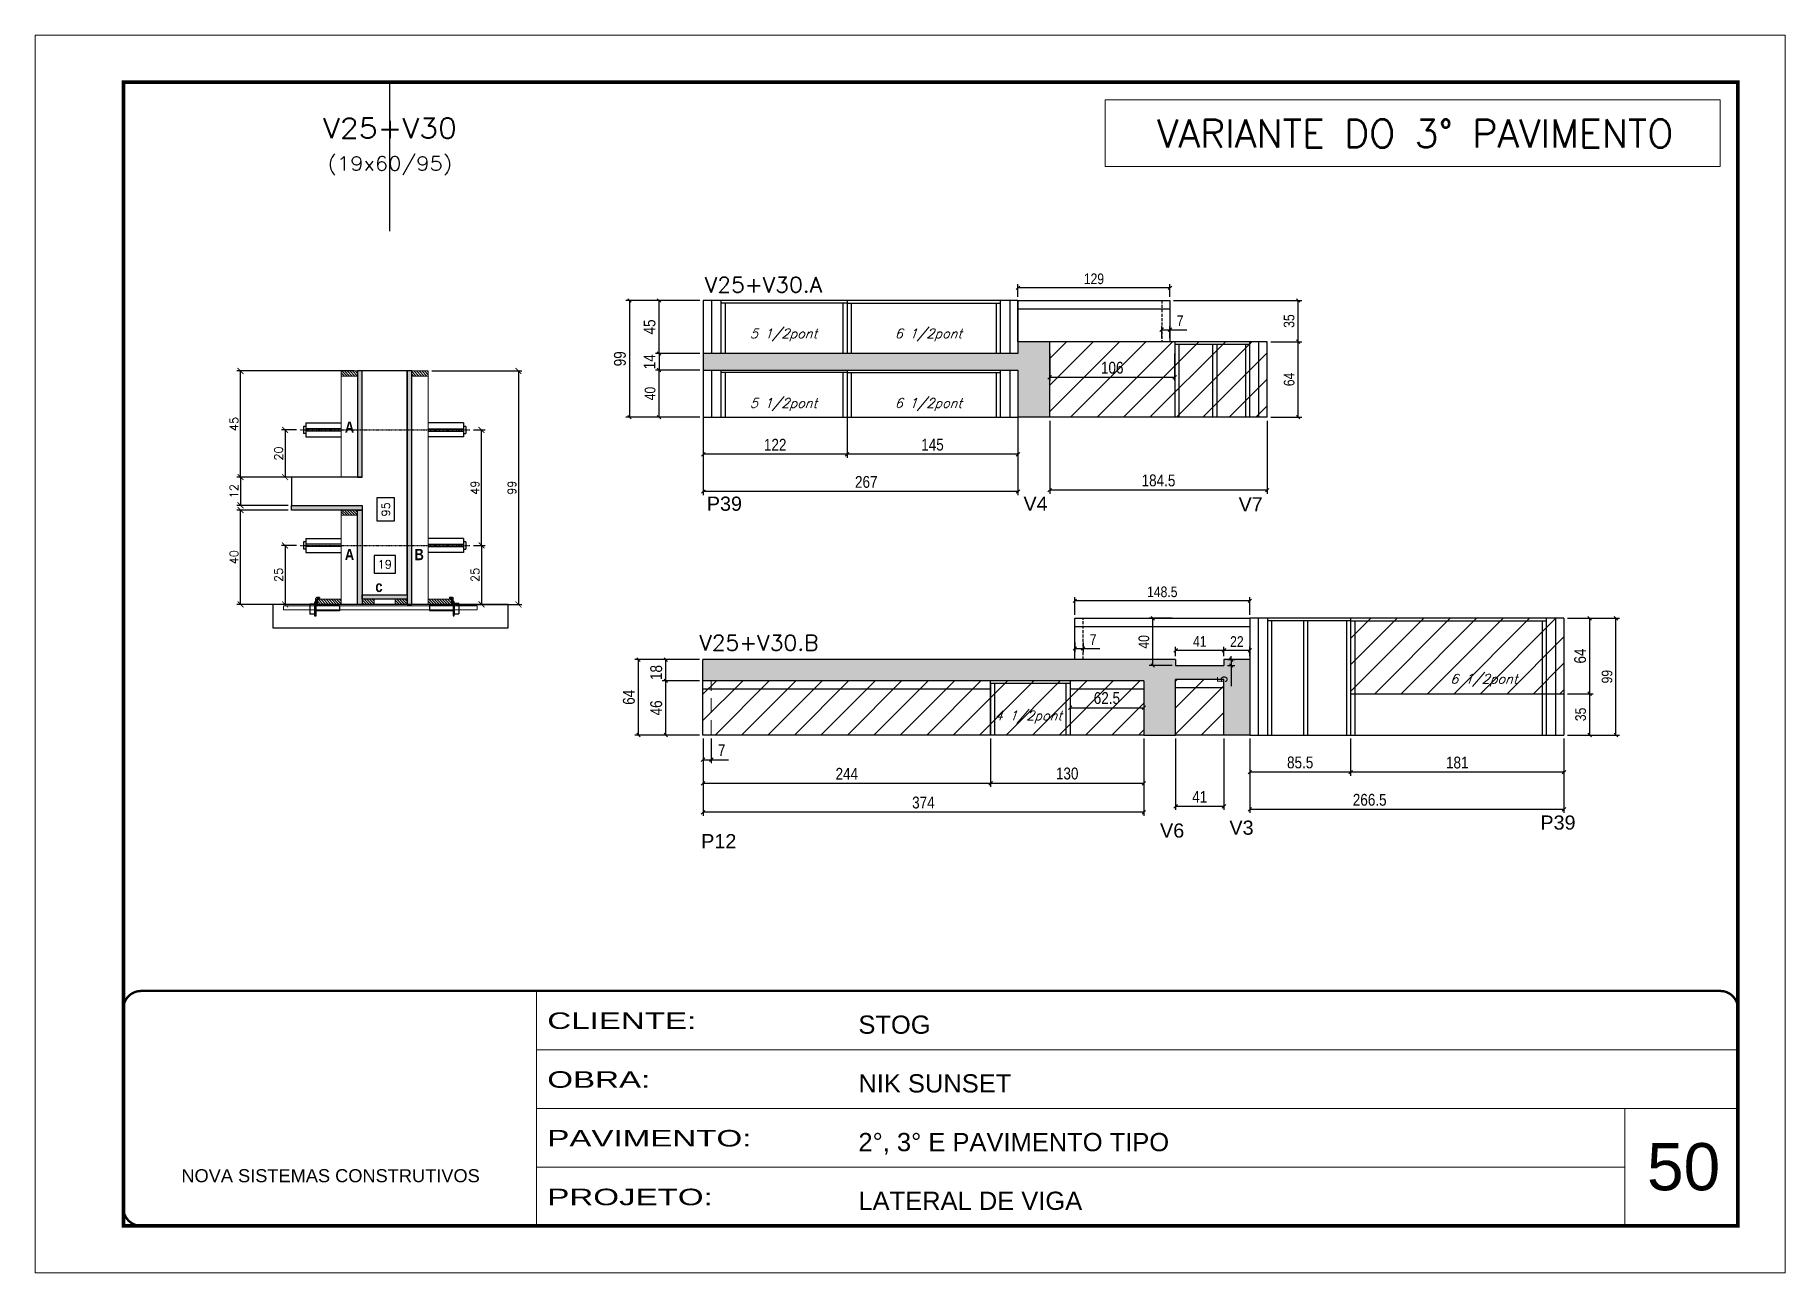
# Model space of a CAD drawing. Extents: x -10448 to -1189, y -11772 to 17235.
# Drawn here: x -8863 to -7378, y 2011 to 3061 of the extents above; entities that cross this region are included whole.
import ezdxf
from ezdxf.enums import TextEntityAlignment as Align

# ---------------------------------------------------------------- set-up
doc = ezdxf.new("R2010")
doc.units = 0
for name, pattern in [('CONTINUO', [0]), ('DASHED', [0.75, 0.5, -0.25]), ('HIDDEN', [0.375, 0.25, -0.125])]:
    doc.linetypes.add(name, pattern=pattern)
for name, color, linetype in [('5', 5, 'Continuous'), ('barrote', 251, 'Continuous'), ('COTA', 241, 'Continuous'), ('Cota Seção (2x)', 4, 'Continuous'), ('detalhes', 4, 'Continuous'), ('Painéis', 200, 'Continuous'), ('presilha', 1, 'Continuous'), ('Reaproveitamento', 251, 'Continuous'), ('SARR_2.2x7', 40, 'Continuous'), ('SARR_3.5x7', 81, 'Continuous'), ('TENSOR', 3, 'Continuous'), ('texto', 7, 'Continuous'), ('Texto de Titulo', 7, 'Continuous'), ('Texto Qtd Sarr', 242, 'Continuous')]:
    doc.layers.add(name, color=color, linetype=linetype)
for name, color, linetype, lineweight in [('CARIMBO', 255, 'Continuous', 9), ('CONCRETO', 251, 'Continuous', 25), ('Folhas', 255, 'Continuous', 9), ('Hachura', 251, 'Continuous', 9), ('Madeira', 126, 'Continuous', 18), ('Sarr 2.2x7', 40, 'Continuous', 9), ('SARRAFO DE PRESSAO', 251, 'DASHED', 9), ('SCO-___-LAJ', 2, 'Continuous', 0), ('Texto Seção', 7, 'Continuous', 15)]:
    doc.layers.add(name, color=color, linetype=linetype, lineweight=lineweight)
doc.styles.add('ARIAL', font='arial.ttf')
doc.styles.add('COTA TECNICA', font='techl___.ttf', dxfattribs={"height": 10})
doc.styles.add('COTA TECNICA-50', font='techl___.ttf', dxfattribs={"height": 9})
doc.styles.add('REGUA-120', font='ROMANS.shx', dxfattribs={"height": 15})
doc.styles.add('Romans', font='romans.shx')
doc.styles.get("Standard").update_dxf_attribs({"font": 'arial.ttf'})
doc.styles.add('TECNICA', font='techb___.ttf', dxfattribs={"height": 10})
doc.styles.add('Tecnologia', font='')
doc.styles.get('Tecnologia').set_extended_font_data('Forgotten Futurist')
doc.dimstyles.new('COTA PAINEL-50', dxfattribs={"dimtxt": 9, "dimasz": 3, "dimexe": 3, "dimexo": 3, "dimgap": 3, "dimtad": 1, "dimdec": 1, "dimzin": 12, "dimdsep": 46, "dimtxsty": 'COTA TECNICA-50', "dimblk1": 'OBLIQUE', "dimblk2": 'OBLIQUE', "dimsah": 1, "dimcen": 0.9, "dimclrd": 4, "dimclre": 4, "dimclrt": 240, "dimadec": 1, "dimazin": 3, "dimtfac": 1, "dimtdec": 1, "dimtmove": 0, "dimatfit": 3, "dimfxl": 1, "dimtolj": 1, "dimtzin": 12, "dimarcsym": 0})
doc.dimstyles.new('Cota Seção (2x)', dxfattribs={"dimtxt": 7, "dimasz": 5, "dimexe": 3, "dimexo": 3, "dimgap": 2, "dimtad": 3, "dimdec": 1, "dimlfac": 0.5, "dimzin": 12, "dimdsep": 46, "dimtxsty": 'Romans', "dimblk": 'ARCHTICK', "dimcen": 0, "dimclrd": 4, "dimclre": 4, "dimclrt": 1, "dimadec": 1, "dimazin": 3, "dimtfac": 1, "dimtdec": 1, "dimtmove": 0, "dimatfit": 3, "dimldrblk": 'OBLIQUE', "dimfxl": 1, "dimtolj": 1, "dimtzin": 12, "dimarcsym": 0})
doc.dimstyles.new('Cota Seção interna', dxfattribs={"dimtxt": 7, "dimasz": 6, "dimexe": 0.18, "dimexo": 2, "dimgap": -4, "dimtad": 3, "dimdec": 1, "dimlfac": 0.5, "dimzin": 12, "dimdsep": 46, "dimtxsty": 'Romans', "dimblk": 'ARCHTICK', "dimcen": 0.09, "dimse1": 1, "dimse2": 1, "dimsd1": 1, "dimsd2": 1, "dimclrd": 180, "dimclre": 5, "dimclrt": 1, "dimadec": 0, "dimazin": 3, "dimtfac": 1, "dimtdec": 1, "dimtofl": 0, "dimtmove": 0, "dimatfit": 3, "dimldrblk": 'ARCHTICK', "dimfxl": 1, "dimtolj": 1, "dimtzin": 0, "dimarcsym": 0})
doc.dimstyles.new('PAINEL', dxfattribs={"dimtxt": 10, "dimasz": 3, "dimexe": 3, "dimexo": 3, "dimgap": 3, "dimtad": 1, "dimdec": 1, "dimzin": 12, "dimdsep": 46, "dimtxsty": 'COTA TECNICA', "dimblk1": 'OBLIQUE', "dimblk2": 'OBLIQUE', "dimsah": 1, "dimcen": 0.9, "dimclrd": 4, "dimclre": 4, "dimclrt": 240, "dimadec": 1, "dimazin": 3, "dimtfac": 1, "dimtdec": 1, "dimtmove": 0, "dimatfit": 3, "dimfxl": 1, "dimtolj": 1, "dimtzin": 12, "dimarcsym": 0})
pattern_1 = [(45, (-138479.52, -22275.074), (-11.2253202, 11.2253202), [])]
pattern_2 = [(45, (-143344.551, -19896.957), (-11.2253202, 11.2253202), [])]

msp = doc.modelspace()

# ---------------------------------------------------------------- texts
at = {"layer": '5', "linetype": 'Continuous'}
for s, rotation, p in [('P39', 0.00004, (-8293.18, 2657.81)), ('V4', 0.00004, (-8024.48, 2657.81)), ('V7', 359.99996, (-7841.93, 2657.33)), ('V6', 359.99996, (-7908.59, 2380.58)), ('V3', 359.99996, (-7849.73, 2383.03)), ('P39', 359.99996, (-7585.86, 2387.36)), ('P12', 359.99996, (-8297.98, 2371.58))]:
    msp.add_text(s, height=12, rotation=rotation, dxfattribs=at).set_placement(p)
at = {"layer": 'CARIMBO', "style": 'ARIAL'}
msp.add_text('50', height=40, dxfattribs=at).set_placement((-7495.42, 2081.47))
at = {"layer": 'detalhes', "style": 'TECNICA'}
for s, p in [('A', (-8600.37, 2723.92)), ('A', (-8600.37, 2615.92)), ('B', (-8541.27, 2615.91)), ('c', (-8574.47, 2588.88))]:
    msp.add_text(s, height=9.6, dxfattribs=at).set_placement(p)
at = {"layer": 'texto', "color": 2, "char_height": 8, "attachment_point": 5, "style": 'Romans'}
for s, insert in [('{\\Q19;\\C256;5 1/2pont}', (-8228.14, 2806.86)), ('{\\Q19;\\C256;6 1/2pont}', (-8105.18, 2806.86)), ('{\\Q19;\\C256;5 1/2pont}', (-8228.14, 2747.86)), ('{\\Q19;\\C256;6 1/2pont}', (-8105.18, 2747.86)), ('{\\Q19;\\C256;6 1/2pont}', (-7633.84, 2513.97)), ('{\\Q19;\\C256;4 1/2pont}', (-8020.33, 2482.82))]:
    msp.add_mtext(s, dxfattribs=dict(at, insert=insert))
at = {"layer": 'Texto Seção', "style": 'REGUA-120', "width": 1.05}
for s, p in [('V25+V30.A', (-8294.85, 2843.03)), ('V25+V30.B', (-8299.54, 2539.35))]:
    msp.add_text(s, height=13, dxfattribs=at).set_placement(p)
at = {"layer": 'Texto Seção', "insert": (-8012.29, 2965.87), "char_height": 23.7362, "width": 640.4194, "attachment_point": 7, "style": 'REGUA-120'}
msp.add_mtext('\\pxqc,t6;^JVARIANTE DO 3° PAVIMENTO', dxfattribs=at)

# ---------------------------------------------------------------- blocks, each defined once
blk = doc.blocks.new('9999999999')
at = {"color": 30, "linetype": 'CONTINUO'}
for p, q in [((98564.6, 34230.2), (98564.6, 34429.4)), ((98564.6, 34379.6), (99584, 34379.6)), ((98564.6, 34329.8), (99488, 34329.8)), ((99584, 34329.8), (99488, 34329.8)), ((99488, 34329.8), (99488, 34230.2)), ((98564.6, 34280), (99488, 34280))]:
    blk.add_line(p, q, dxfattribs=at)
at = {"color": 30, "linetype": 'CONTINUO', "const_width": 2}
blk.add_lwpolyline([(99584, 34230.2), (99584, 34414.4, 0.414214), (99569, 34429.4), (98229, 34429.4, 0.414214), (98214, 34414.4), (98214, 34245.2, 0.414214), (98229, 34230.2), (99584, 34230.2)], format="xyb", dxfattribs=at)
at = {"layer": 'Folhas'}
blk.add_lwpolyline([(98139, 34190.2), (99624, 34190.2), (99624, 35240.2), (98139, 35240.2)], close=True, dxfattribs=at)
at = {"layer": 'Folhas', "color": 30, "const_width": 3}
blk.add_lwpolyline([(98214, 34230.2), (99584, 34230.2), (99584, 35200.2), (98214, 35200.2)], close=True, dxfattribs=at)
at = {"color": 7, "linetype": 'Continuous', "ltscale": 5, "style": 'ARIAL'}
for s, height, p in [('STOG', 15.48, (98837.7, 34393.1)), ('NIK SUNSET', 15.48, (98837.7, 34343.3)), ('2°, 3° E PAVIMENTO TIPO', 15.483, (98837.7, 34293.5)), ('NOVA SISTEMAS CONSTRUTIVOS', 11.059, (98263.2, 34267.2)), ('LATERAL DE VIGA', 15.483, (98837.7, 34243.7))]:
    blk.add_text(s, height=height, dxfattribs=at).set_placement(p)
at = {"layer": 'Folhas', "color": 7, "style": 'Tecnologia', "width": 1.5}
for s, p in [('CLIENTE:', (98573.7, 34397.2)), ('OBRA:', (98573.7, 34347.3)), ('PAVIMENTO:', (98573.7, 34297.5)), ('PROJETO:', (98573.7, 34247.7))]:
    blk.add_text(s, height=14, dxfattribs=at).set_placement(p)
blk = doc.blocks.new('_Oblique')
at = {"color": 0, "linetype": 'ByBlock', "lineweight": -2}
blk.add_line((-0.5, -0.5), (0.5, 0.5), dxfattribs=at)
blk = doc.blocks.new('*D817')
at = {"layer": 'COTA', "color": 4, "linetype": 'ByBlock', "lineweight": -2, "transparency": 16777216}
for p, q in [((-8052.4, 2464.6), (-8052.4, 2423.6)), ((-7922.4, 2464.6), (-7922.4, 2423.6)), ((-7922.4, 2426.6), (-8052.4, 2426.6))]:
    blk.add_line(p, q, dxfattribs=at)
at = {"layer": 'Defpoints', "color": 0, "linetype": 'ByBlock', "transparency": 16777216}
for p in [(-8052.4, 2467.6), (-7922.4, 2467.6), (-8052.4, 2426.6)]:
    blk.add_point(p, dxfattribs=at)
at = {"layer": 'COTA', "color": 4, "linetype": 'ByBlock', "lineweight": -2, "transparency": 16777216, "xscale": 3, "yscale": 3, "zscale": 3, "rotation": 180}
blk.add_blockref('_Oblique', (-8052.4, 2426.6), dxfattribs=at)
at = {"layer": 'COTA', "color": 4, "linetype": 'ByBlock', "lineweight": -2, "transparency": 16777216, "xscale": 3, "yscale": 3, "zscale": 3}
blk.add_blockref('_Oblique', (-7922.4, 2426.6), dxfattribs=at)
at = {"layer": 'COTA', "color": 240, "linetype": 'ByBlock', "transparency": 16777216, "insert": (-7987.4, 2434.9), "char_height": 10, "attachment_point": 5, "style": 'COTA TECNICA'}
blk.add_mtext('\\A1;130', dxfattribs=at)
blk = doc.blocks.new('*D818')
at = {"layer": 'COTA', "color": 4, "linetype": 'ByBlock', "lineweight": -2, "transparency": 16777216}
for p, q in [((-8296.4, 2464.6), (-8296.4, 2423.6)), ((-8052.4, 2464.6), (-8052.4, 2423.6)), ((-8052.4, 2426.6), (-8296.4, 2426.6))]:
    blk.add_line(p, q, dxfattribs=at)
at = {"layer": 'Defpoints', "color": 0, "linetype": 'ByBlock', "transparency": 16777216}
for p in [(-8296.4, 2467.6), (-8052.4, 2467.6), (-8296.4, 2426.6)]:
    blk.add_point(p, dxfattribs=at)
at = {"layer": 'COTA', "color": 4, "linetype": 'ByBlock', "lineweight": -2, "transparency": 16777216, "xscale": 3, "yscale": 3, "zscale": 3, "rotation": 180}
blk.add_blockref('_Oblique', (-8296.4, 2426.6), dxfattribs=at)
at = {"layer": 'COTA', "color": 4, "linetype": 'ByBlock', "lineweight": -2, "transparency": 16777216, "xscale": 3, "yscale": 3, "zscale": 3}
blk.add_blockref('_Oblique', (-8052.4, 2426.6), dxfattribs=at)
at = {"layer": 'COTA', "color": 240, "linetype": 'ByBlock', "transparency": 16777216, "insert": (-8174.4, 2434.7), "char_height": 10, "attachment_point": 5, "style": 'COTA TECNICA'}
blk.add_mtext('\\A1;244', dxfattribs=at)
blk = doc.blocks.new('*D819')
at = {"layer": 'COTA', "color": 4, "linetype": 'ByBlock', "lineweight": -2, "transparency": 16777216}
for p, q in [((-8296.4, 2464.6), (-8296.4, 2399.1)), ((-7922.4, 2464.6), (-7922.4, 2399.1)), ((-7922.4, 2402.1), (-8296.4, 2402.1))]:
    blk.add_line(p, q, dxfattribs=at)
at = {"layer": 'Defpoints', "color": 0, "linetype": 'ByBlock', "transparency": 16777216}
for p in [(-8296.4, 2467.6), (-7922.4, 2467.6), (-8296.4, 2402.1)]:
    blk.add_point(p, dxfattribs=at)
at = {"layer": 'COTA', "color": 4, "linetype": 'ByBlock', "lineweight": -2, "transparency": 16777216, "xscale": 3, "yscale": 3, "zscale": 3, "rotation": 180}
blk.add_blockref('_Oblique', (-8296.4, 2402.1), dxfattribs=at)
at = {"layer": 'COTA', "color": 4, "linetype": 'ByBlock', "lineweight": -2, "transparency": 16777216, "xscale": 3, "yscale": 3, "zscale": 3}
blk.add_blockref('_Oblique', (-7922.4, 2402.1), dxfattribs=at)
at = {"layer": 'COTA', "color": 240, "linetype": 'ByBlock', "transparency": 16777216, "insert": (-8109.4, 2410.3), "char_height": 10, "attachment_point": 5, "style": 'COTA TECNICA'}
blk.add_mtext('\\A1;374', dxfattribs=at)
blk = doc.blocks.new('*D820')
at = {"layer": 'COTA', "color": 4, "linetype": 'ByBlock', "lineweight": -2, "transparency": 16777216}
for p, q in [((-8299.4, 2513.6), (-8331, 2513.6)), ((-8328, 2467.6), (-8328, 2513.6)), ((-8299.4, 2467.6), (-8331, 2467.6))]:
    blk.add_line(p, q, dxfattribs=at)
at = {"layer": 'Defpoints', "color": 0, "linetype": 'ByBlock', "transparency": 16777216}
for p in [(-8328, 2513.6), (-8296.4, 2513.6), (-8296.4, 2467.6)]:
    blk.add_point(p, dxfattribs=at)
at = {"layer": 'COTA', "color": 4, "linetype": 'ByBlock', "lineweight": -2, "transparency": 16777216, "xscale": 3, "yscale": 3, "zscale": 3}
for p, rotation in [((-8328, 2513.6), 90), ((-8328, 2467.6), 270)]:
    blk.add_blockref('_Oblique', p, dxfattribs=dict(at, rotation=rotation))
at = {"layer": 'COTA', "color": 240, "linetype": 'ByBlock', "transparency": 16777216, "insert": (-8336.1, 2490.6), "char_height": 10, "attachment_point": 5, "rotation": 90, "style": 'COTA TECNICA'}
blk.add_mtext('\\A1;46', dxfattribs=at)
blk = doc.blocks.new('*D821')
at = {"layer": 'COTA', "color": 4, "linetype": 'ByBlock', "lineweight": -2, "transparency": 16777216}
for p, q in [((-8299.4, 2531.6), (-8331, 2531.6)), ((-8328, 2513.6), (-8328, 2531.6)), ((-8299.4, 2513.6), (-8331, 2513.6))]:
    blk.add_line(p, q, dxfattribs=at)
at = {"layer": 'Defpoints', "color": 0, "linetype": 'ByBlock', "transparency": 16777216}
for p in [(-8328, 2531.6), (-8296.4, 2531.6), (-8296.4, 2513.6)]:
    blk.add_point(p, dxfattribs=at)
at = {"layer": 'COTA', "color": 4, "linetype": 'ByBlock', "lineweight": -2, "transparency": 16777216, "xscale": 3, "yscale": 3, "zscale": 3}
for p, rotation in [((-8328, 2531.6), 90), ((-8328, 2513.6), 270)]:
    blk.add_blockref('_Oblique', p, dxfattribs=dict(at, rotation=rotation))
at = {"layer": 'COTA', "color": 240, "linetype": 'ByBlock', "transparency": 16777216, "insert": (-8336.1, 2520.6), "char_height": 10, "attachment_point": 5, "rotation": 90, "style": 'COTA TECNICA'}
blk.add_mtext('\\A1;18', dxfattribs=at)
blk = doc.blocks.new('*D822')
at = {"layer": 'COTA', "color": 4, "linetype": 'ByBlock', "lineweight": -2, "transparency": 16777216}
for p, q in [((-8299.4, 2531.6), (-8354.2, 2531.6)), ((-8351.2, 2467.6), (-8351.2, 2531.6)), ((-8299.4, 2467.6), (-8354.2, 2467.6))]:
    blk.add_line(p, q, dxfattribs=at)
at = {"layer": 'Defpoints', "color": 0, "linetype": 'ByBlock', "transparency": 16777216}
for p in [(-8351.2, 2531.6), (-8296.4, 2531.6), (-8296.4, 2467.6)]:
    blk.add_point(p, dxfattribs=at)
at = {"layer": 'COTA', "color": 4, "linetype": 'ByBlock', "lineweight": -2, "transparency": 16777216, "xscale": 3, "yscale": 3, "zscale": 3}
for p, rotation in [((-8351.2, 2531.6), 90), ((-8351.2, 2467.6), 270)]:
    blk.add_blockref('_Oblique', p, dxfattribs=dict(at, rotation=rotation))
at = {"layer": 'COTA', "color": 240, "linetype": 'ByBlock', "transparency": 16777216, "insert": (-8359.3, 2499.6), "char_height": 10, "attachment_point": 5, "rotation": 90, "style": 'COTA TECNICA'}
blk.add_mtext('\\A1;64', dxfattribs=at)
blk = doc.blocks.new('*D1906')
at = {"layer": 'COTA', "color": 4, "linetype": 'ByBlock', "lineweight": -2, "transparency": 16777216}
for p, q in [((-8002.2, 2734.2), (-8002.2, 2672.3)), ((-7817.7, 2734.2), (-7817.7, 2672.3)), ((-7817.7, 2675.3), (-8002.2, 2675.3))]:
    blk.add_line(p, q, dxfattribs=at)
at = {"layer": 'Defpoints', "color": 0, "linetype": 'ByBlock', "transparency": 16777216}
for p in [(-8002.2, 2737.2), (-7817.7, 2737.2), (-8002.2, 2675.3)]:
    blk.add_point(p, dxfattribs=at)
at = {"layer": 'COTA', "color": 4, "linetype": 'ByBlock', "lineweight": -2, "transparency": 16777216, "xscale": 3, "yscale": 3, "zscale": 3, "rotation": 180}
blk.add_blockref('_Oblique', (-8002.2, 2675.3), dxfattribs=at)
at = {"layer": 'COTA', "color": 4, "linetype": 'ByBlock', "lineweight": -2, "transparency": 16777216, "xscale": 3, "yscale": 3, "zscale": 3}
blk.add_blockref('_Oblique', (-7817.7, 2675.3), dxfattribs=at)
at = {"layer": 'COTA', "color": 240, "linetype": 'ByBlock', "transparency": 16777216, "insert": (-7909.9, 2683.5), "char_height": 10, "attachment_point": 5, "style": 'COTA TECNICA'}
blk.add_mtext('\\A1;184.5', dxfattribs=at)
blk = doc.blocks.new('*D1907')
at = {"layer": 'COTA', "color": 4, "linetype": 'ByBlock', "lineweight": -2, "transparency": 16777216}
for p, q in [((-8296.4, 2464.6), (-8296.4, 2443.7)), ((-8289.4, 2464.6), (-8289.4, 2443.7)), ((-8296.4, 2446.7), (-8289.4, 2446.7)), ((-8289.4, 2446.7), (-8274.7, 2446.7))]:
    blk.add_line(p, q, dxfattribs=at)
at = {"layer": 'Defpoints', "color": 0, "linetype": 'ByBlock', "transparency": 16777216}
for p in [(-8296.4, 2467.6), (-8289.4, 2467.6), (-8289.4, 2446.7)]:
    blk.add_point(p, dxfattribs=at)
at = {"layer": 'COTA', "color": 4, "linetype": 'ByBlock', "lineweight": -2, "transparency": 16777216, "xscale": 3, "yscale": 3, "zscale": 3, "rotation": 180}
blk.add_blockref('_Oblique', (-8296.4, 2446.7), dxfattribs=at)
at = {"layer": 'COTA', "color": 4, "linetype": 'ByBlock', "lineweight": -2, "transparency": 16777216, "xscale": 3, "yscale": 3, "zscale": 3}
blk.add_blockref('_Oblique', (-8289.4, 2446.7), dxfattribs=at)
at = {"layer": 'COTA', "color": 240, "linetype": 'ByBlock', "transparency": 16777216, "insert": (-8280.6, 2454.7), "char_height": 10, "attachment_point": 5, "style": 'COTA TECNICA'}
blk.add_mtext('\\A1;7', dxfattribs=at)
blk = doc.blocks.new('*D823')
at = {"layer": 'COTA', "color": 4, "linetype": 'ByBlock', "lineweight": -2, "transparency": 16777216}
for p, q in [((-8002.2, 2791.2), (-8002.2, 2768)), ((-7896.2, 2791.2), (-7896.2, 2768)), ((-8002.2, 2771), (-7896.2, 2771))]:
    blk.add_line(p, q, dxfattribs=at)
at = {"layer": 'Defpoints', "color": 0, "linetype": 'ByBlock', "transparency": 16777216}
for p in [(-8002.2, 2794.2), (-7896.2, 2794.2), (-7896.2, 2771)]:
    blk.add_point(p, dxfattribs=at)
at = {"layer": 'COTA', "color": 4, "linetype": 'ByBlock', "lineweight": -2, "transparency": 16777216, "xscale": 3, "yscale": 3, "zscale": 3, "rotation": 180}
blk.add_blockref('_Oblique', (-8002.2, 2771), dxfattribs=at)
at = {"layer": 'COTA', "color": 4, "linetype": 'ByBlock', "lineweight": -2, "transparency": 16777216, "xscale": 3, "yscale": 3, "zscale": 3}
blk.add_blockref('_Oblique', (-7896.2, 2771), dxfattribs=at)
at = {"layer": 'COTA', "color": 240, "linetype": 'ByBlock', "transparency": 16777216, "insert": (-7949.2, 2779.1), "char_height": 10, "attachment_point": 5, "style": 'COTA TECNICA'}
blk.add_mtext('\\A1;106', dxfattribs=at)
blk = doc.blocks.new('*D1908')
at = {"layer": 'COTA', "color": 4, "linetype": 'ByBlock', "lineweight": -2, "transparency": 16777216}
for p, q in [((-7984.9, 2503.6), (-7984.9, 2487.8)), ((-7922.4, 2503.6), (-7922.4, 2487.8)), ((-7984.9, 2490.8), (-7922.4, 2490.8))]:
    blk.add_line(p, q, dxfattribs=at)
at = {"layer": 'Defpoints', "color": 0, "linetype": 'ByBlock', "transparency": 16777216}
for p in [(-7984.9, 2506.6), (-7922.4, 2506.6), (-7922.4, 2490.8)]:
    blk.add_point(p, dxfattribs=at)
at = {"layer": 'COTA', "color": 4, "linetype": 'ByBlock', "lineweight": -2, "transparency": 16777216, "xscale": 3, "yscale": 3, "zscale": 3, "rotation": 180}
blk.add_blockref('_Oblique', (-7984.9, 2490.8), dxfattribs=at)
at = {"layer": 'COTA', "color": 4, "linetype": 'ByBlock', "lineweight": -2, "transparency": 16777216, "xscale": 3, "yscale": 3, "zscale": 3}
blk.add_blockref('_Oblique', (-7922.4, 2490.8), dxfattribs=at)
at = {"layer": 'COTA', "color": 240, "linetype": 'ByBlock', "transparency": 16777216, "insert": (-7953.7, 2498.9), "char_height": 10, "attachment_point": 5, "style": 'COTA TECNICA'}
blk.add_mtext('\\A1;62.5', dxfattribs=at)
blk = doc.blocks.new('*D1909')
at = {"layer": 'COTA', "color": 4, "linetype": 'ByBlock', "lineweight": -2, "transparency": 16777216}
for p, q in [((-7895.4, 2464.6), (-7895.4, 2404.1)), ((-7854.4, 2464.6), (-7854.4, 2404.1)), ((-7854.4, 2407.1), (-7895.4, 2407.1))]:
    blk.add_line(p, q, dxfattribs=at)
at = {"layer": 'Defpoints', "color": 0, "linetype": 'ByBlock', "transparency": 16777216}
for p in [(-7895.4, 2467.6), (-7854.4, 2467.6), (-7895.4, 2407.1)]:
    blk.add_point(p, dxfattribs=at)
at = {"layer": 'COTA', "color": 4, "linetype": 'ByBlock', "lineweight": -2, "transparency": 16777216, "xscale": 3, "yscale": 3, "zscale": 3, "rotation": 180}
blk.add_blockref('_Oblique', (-7895.4, 2407.1), dxfattribs=at)
at = {"layer": 'COTA', "color": 4, "linetype": 'ByBlock', "lineweight": -2, "transparency": 16777216, "xscale": 3, "yscale": 3, "zscale": 3}
blk.add_blockref('_Oblique', (-7854.4, 2407.1), dxfattribs=at)
at = {"layer": 'COTA', "color": 240, "linetype": 'ByBlock', "transparency": 16777216, "insert": (-7874.9, 2415.2), "char_height": 10, "attachment_point": 5, "style": 'COTA TECNICA'}
blk.add_mtext('\\A1;41', dxfattribs=at)
blk = doc.blocks.new('*D840')
at = {"layer": 'COTA', "color": 4, "linetype": 'ByBlock', "lineweight": -2, "transparency": 16777216}
for p, q in [((-7746.9, 2464.6), (-7746.9, 2433.1)), ((-7565.9, 2464.6), (-7565.9, 2433.1)), ((-7565.9, 2436.1), (-7746.9, 2436.1))]:
    blk.add_line(p, q, dxfattribs=at)
at = {"layer": 'Defpoints', "color": 0, "linetype": 'ByBlock', "transparency": 16777216}
for p in [(-7746.9, 2467.6), (-7565.9, 2467.6), (-7746.9, 2436.1)]:
    blk.add_point(p, dxfattribs=at)
at = {"layer": 'COTA', "color": 4, "linetype": 'ByBlock', "lineweight": -2, "transparency": 16777216, "xscale": 3, "yscale": 3, "zscale": 3, "rotation": 180}
blk.add_blockref('_Oblique', (-7746.9, 2436.1), dxfattribs=at)
at = {"layer": 'COTA', "color": 4, "linetype": 'ByBlock', "lineweight": -2, "transparency": 16777216, "xscale": 3, "yscale": 3, "zscale": 3}
blk.add_blockref('_Oblique', (-7565.9, 2436.1), dxfattribs=at)
at = {"layer": 'COTA', "color": 240, "linetype": 'ByBlock', "transparency": 16777216, "insert": (-7656.4, 2444.2), "char_height": 10, "attachment_point": 5, "style": 'COTA TECNICA'}
blk.add_mtext('\\A1;181', dxfattribs=at)
blk = doc.blocks.new('*D841')
at = {"layer": 'COTA', "color": 4, "linetype": 'ByBlock', "lineweight": -2, "transparency": 16777216}
for p, q in [((-7832.4, 2464.6), (-7832.4, 2433.1)), ((-7746.9, 2464.6), (-7746.9, 2433.1)), ((-7746.9, 2436.1), (-7832.4, 2436.1))]:
    blk.add_line(p, q, dxfattribs=at)
at = {"layer": 'Defpoints', "color": 0, "linetype": 'ByBlock', "transparency": 16777216}
for p in [(-7832.4, 2467.6), (-7746.9, 2467.6), (-7832.4, 2436.1)]:
    blk.add_point(p, dxfattribs=at)
at = {"layer": 'COTA', "color": 4, "linetype": 'ByBlock', "lineweight": -2, "transparency": 16777216, "xscale": 3, "yscale": 3, "zscale": 3, "rotation": 180}
blk.add_blockref('_Oblique', (-7832.4, 2436.1), dxfattribs=at)
at = {"layer": 'COTA', "color": 4, "linetype": 'ByBlock', "lineweight": -2, "transparency": 16777216, "xscale": 3, "yscale": 3, "zscale": 3}
blk.add_blockref('_Oblique', (-7746.9, 2436.1), dxfattribs=at)
at = {"layer": 'COTA', "color": 240, "linetype": 'ByBlock', "transparency": 16777216, "insert": (-7789.7, 2444.3), "char_height": 10, "attachment_point": 5, "style": 'COTA TECNICA'}
blk.add_mtext('\\A1;85.5', dxfattribs=at)
blk = doc.blocks.new('*D842')
at = {"layer": 'COTA', "color": 4, "linetype": 'ByBlock', "lineweight": -2, "transparency": 16777216}
for p, q in [((-7832.4, 2464.6), (-7832.4, 2401.5)), ((-7565.9, 2464.6), (-7565.9, 2401.5)), ((-7565.9, 2404.5), (-7832.4, 2404.5))]:
    blk.add_line(p, q, dxfattribs=at)
at = {"layer": 'Defpoints', "color": 0, "linetype": 'ByBlock', "transparency": 16777216}
for p in [(-7832.4, 2467.6), (-7565.9, 2467.6), (-7832.4, 2404.5)]:
    blk.add_point(p, dxfattribs=at)
at = {"layer": 'COTA', "color": 4, "linetype": 'ByBlock', "lineweight": -2, "transparency": 16777216, "xscale": 3, "yscale": 3, "zscale": 3, "rotation": 180}
blk.add_blockref('_Oblique', (-7832.4, 2404.5), dxfattribs=at)
at = {"layer": 'COTA', "color": 4, "linetype": 'ByBlock', "lineweight": -2, "transparency": 16777216, "xscale": 3, "yscale": 3, "zscale": 3}
blk.add_blockref('_Oblique', (-7565.9, 2404.5), dxfattribs=at)
at = {"layer": 'COTA', "color": 240, "linetype": 'ByBlock', "transparency": 16777216, "insert": (-7730.7, 2412.6), "char_height": 10, "attachment_point": 5, "style": 'COTA TECNICA'}
blk.add_mtext('\\A1;266.5', dxfattribs=at)
blk = doc.blocks.new('*D1930')
at = {"layer": 'COTA', "color": 4, "linetype": 'ByBlock', "lineweight": -2, "transparency": 16777216}
for p, q in [((-7562.9, 2566.6), (-7541, 2566.6)), ((-7544, 2502.6), (-7544, 2566.6)), ((-7562.9, 2502.6), (-7541, 2502.6))]:
    blk.add_line(p, q, dxfattribs=at)
at = {"layer": 'Defpoints', "color": 0, "linetype": 'ByBlock', "transparency": 16777216}
for p in [(-7565.9, 2566.6), (-7544, 2566.6), (-7565.9, 2502.6)]:
    blk.add_point(p, dxfattribs=at)
at = {"layer": 'COTA', "color": 4, "linetype": 'ByBlock', "lineweight": -2, "transparency": 16777216, "xscale": 3, "yscale": 3, "zscale": 3}
for p, rotation in [((-7544, 2566.6), 90), ((-7544, 2502.6), 270)]:
    blk.add_blockref('_Oblique', p, dxfattribs=dict(at, rotation=rotation))
at = {"layer": 'COTA', "color": 240, "linetype": 'ByBlock', "transparency": 16777216, "insert": (-7552.1, 2534.6), "char_height": 10, "attachment_point": 5, "rotation": 90, "style": 'COTA TECNICA'}
blk.add_mtext('\\A1;64', dxfattribs=at)
blk = doc.blocks.new('*D843')
at = {"layer": 'COTA', "color": 4, "linetype": 'ByBlock', "lineweight": -2, "transparency": 16777216}
for p, q in [((-8174.2, 2739.2), (-8174.2, 2702.7)), ((-8029.2, 2739.2), (-8029.2, 2702.7)), ((-8029.2, 2705.7), (-8174.2, 2705.7))]:
    blk.add_line(p, q, dxfattribs=at)
at = {"layer": 'Defpoints', "color": 0, "linetype": 'ByBlock', "transparency": 16777216}
for p in [(-8174.2, 2742.2), (-8029.2, 2742.2), (-8174.2, 2705.7)]:
    blk.add_point(p, dxfattribs=at)
at = {"layer": 'COTA', "color": 4, "linetype": 'ByBlock', "lineweight": -2, "transparency": 16777216, "xscale": 3, "yscale": 3, "zscale": 3, "rotation": 180}
blk.add_blockref('_Oblique', (-8174.2, 2705.7), dxfattribs=at)
at = {"layer": 'COTA', "color": 4, "linetype": 'ByBlock', "lineweight": -2, "transparency": 16777216, "xscale": 3, "yscale": 3, "zscale": 3}
blk.add_blockref('_Oblique', (-8029.2, 2705.7), dxfattribs=at)
at = {"layer": 'COTA', "color": 240, "linetype": 'ByBlock', "transparency": 16777216, "insert": (-8101.7, 2713.8), "char_height": 10, "attachment_point": 5, "style": 'COTA TECNICA'}
blk.add_mtext('\\A1;145', dxfattribs=at)
blk = doc.blocks.new('*D844')
at = {"layer": 'COTA', "color": 4, "linetype": 'ByBlock', "lineweight": -2, "transparency": 16777216}
for p, q in [((-8296.2, 2739.2), (-8296.2, 2702.7)), ((-8174.2, 2739.2), (-8174.2, 2702.7)), ((-8174.2, 2705.7), (-8296.2, 2705.7))]:
    blk.add_line(p, q, dxfattribs=at)
at = {"layer": 'Defpoints', "color": 0, "linetype": 'ByBlock', "transparency": 16777216}
for p in [(-8296.2, 2742.2), (-8174.2, 2742.2), (-8296.2, 2705.7)]:
    blk.add_point(p, dxfattribs=at)
at = {"layer": 'COTA', "color": 4, "linetype": 'ByBlock', "lineweight": -2, "transparency": 16777216, "xscale": 3, "yscale": 3, "zscale": 3, "rotation": 180}
blk.add_blockref('_Oblique', (-8296.2, 2705.7), dxfattribs=at)
at = {"layer": 'COTA', "color": 4, "linetype": 'ByBlock', "lineweight": -2, "transparency": 16777216, "xscale": 3, "yscale": 3, "zscale": 3}
blk.add_blockref('_Oblique', (-8174.2, 2705.7), dxfattribs=at)
at = {"layer": 'COTA', "color": 240, "linetype": 'ByBlock', "transparency": 16777216, "insert": (-8235.2, 2713.8), "char_height": 10, "attachment_point": 5, "style": 'COTA TECNICA'}
blk.add_mtext('\\A1;122', dxfattribs=at)
blk = doc.blocks.new('*D845')
at = {"layer": 'COTA', "color": 4, "linetype": 'ByBlock', "lineweight": -2, "transparency": 16777216}
for p, q in [((-8296.2, 2739.2), (-8296.2, 2671.1)), ((-8029.2, 2739.2), (-8029.2, 2671.1)), ((-8029.2, 2674.1), (-8296.2, 2674.1))]:
    blk.add_line(p, q, dxfattribs=at)
at = {"layer": 'Defpoints', "color": 0, "linetype": 'ByBlock', "transparency": 16777216}
for p in [(-8296.2, 2742.2), (-8029.2, 2742.2), (-8296.2, 2674.1)]:
    blk.add_point(p, dxfattribs=at)
at = {"layer": 'COTA', "color": 4, "linetype": 'ByBlock', "lineweight": -2, "transparency": 16777216, "xscale": 3, "yscale": 3, "zscale": 3, "rotation": 180}
blk.add_blockref('_Oblique', (-8296.2, 2674.1), dxfattribs=at)
at = {"layer": 'COTA', "color": 4, "linetype": 'ByBlock', "lineweight": -2, "transparency": 16777216, "xscale": 3, "yscale": 3, "zscale": 3}
blk.add_blockref('_Oblique', (-8029.2, 2674.1), dxfattribs=at)
at = {"layer": 'COTA', "color": 240, "linetype": 'ByBlock', "transparency": 16777216, "insert": (-8157.9, 2682.2), "char_height": 10, "attachment_point": 5, "style": 'COTA TECNICA'}
blk.add_mtext('\\A1;267', dxfattribs=at)
blk = doc.blocks.new('*D1931')
at = {"layer": 'COTA', "color": 4, "linetype": 'ByBlock', "lineweight": -2, "transparency": 16777216}
for p, q in [((-8299.2, 2836.2), (-8361.8, 2836.2)), ((-8358.8, 2836.2), (-8358.8, 2737.2)), ((-8299.2, 2737.2), (-8361.8, 2737.2))]:
    blk.add_line(p, q, dxfattribs=at)
at = {"layer": 'Defpoints', "color": 0, "linetype": 'ByBlock', "transparency": 16777216}
for p in [(-8296.2, 2836.2), (-8358.8, 2737.2), (-8296.2, 2737.2)]:
    blk.add_point(p, dxfattribs=at)
at = {"layer": 'COTA', "color": 4, "linetype": 'ByBlock', "lineweight": -2, "transparency": 16777216, "xscale": 3, "yscale": 3, "zscale": 3}
for p, rotation in [((-8358.8, 2836.2), 90), ((-8358.8, 2737.2), 270)]:
    blk.add_blockref('_Oblique', p, dxfattribs=dict(at, rotation=rotation))
at = {"layer": 'COTA', "color": 240, "linetype": 'ByBlock', "transparency": 16777216, "insert": (-8366.9, 2786.7), "char_height": 10, "attachment_point": 5, "rotation": 90, "style": 'COTA TECNICA'}
blk.add_mtext('\\A1;99', dxfattribs=at)
blk = doc.blocks.new('*D1932')
at = {"layer": 'COTA', "color": 4, "linetype": 'ByBlock', "lineweight": -2, "transparency": 16777216}
for p, q in [((-8299.2, 2836.2), (-8336.7, 2836.2)), ((-8333.7, 2791.2), (-8333.7, 2836.2)), ((-8299.2, 2791.2), (-8336.7, 2791.2))]:
    blk.add_line(p, q, dxfattribs=at)
at = {"layer": 'Defpoints', "color": 0, "linetype": 'ByBlock', "transparency": 16777216}
for p in [(-8333.7, 2836.2), (-8296.2, 2836.2), (-8296.2, 2791.2)]:
    blk.add_point(p, dxfattribs=at)
at = {"layer": 'COTA', "color": 4, "linetype": 'ByBlock', "lineweight": -2, "transparency": 16777216, "xscale": 3, "yscale": 3, "zscale": 3}
for p, rotation in [((-8333.7, 2836.2), 90), ((-8333.7, 2791.2), 270)]:
    blk.add_blockref('_Oblique', p, dxfattribs=dict(at, rotation=rotation))
at = {"layer": 'COTA', "color": 240, "linetype": 'ByBlock', "transparency": 16777216, "insert": (-8341.8, 2813.7), "char_height": 10, "attachment_point": 5, "rotation": 90, "style": 'COTA TECNICA'}
blk.add_mtext('\\A1;45', dxfattribs=at)
blk = doc.blocks.new('*D1933')
at = {"layer": 'COTA', "color": 4, "linetype": 'ByBlock', "lineweight": -2, "transparency": 16777216}
for p, q in [((-8299.2, 2791.2), (-8336.7, 2791.2)), ((-8299.2, 2777.2), (-8336.7, 2777.2)), ((-8333.7, 2791.2), (-8333.7, 2777.2))]:
    blk.add_line(p, q, dxfattribs=at)
at = {"layer": 'Defpoints', "color": 0, "linetype": 'ByBlock', "transparency": 16777216}
for p in [(-8333.7, 2777.2), (-8296.2, 2791.2), (-8296.2, 2777.2)]:
    blk.add_point(p, dxfattribs=at)
at = {"layer": 'COTA', "color": 4, "linetype": 'ByBlock', "lineweight": -2, "transparency": 16777216, "xscale": 3, "yscale": 3, "zscale": 3}
for p, rotation in [((-8333.7, 2791.2), 90), ((-8333.7, 2777.2), 270)]:
    blk.add_blockref('_Oblique', p, dxfattribs=dict(at, rotation=rotation))
at = {"layer": 'COTA', "color": 240, "linetype": 'ByBlock', "transparency": 16777216, "insert": (-8341.8, 2784.2), "char_height": 10, "attachment_point": 5, "rotation": 90, "style": 'COTA TECNICA'}
blk.add_mtext('\\A1;14', dxfattribs=at)
blk = doc.blocks.new('titulo1')
at = {"layer": 'Defpoints', "color": 252, "linetype": 'HIDDEN', "ltscale": 2}
blk.add_line((0, 0), (0, 125), dxfattribs=at)
at = {"layer": 'Defpoints', "style": 'Romans', "oblique": 15}
blk.add_attdef('FOLHA', text='', height=10, dxfattribs=at).set_placement((0, 15.6), align=Align.MIDDLE_CENTER)
at = {"layer": 'Texto Qtd Sarr', "color": 3, "style": 'Romans', "oblique": 15}
for tag, height, p in [('TITULO', 17, (0, 71.4)), ('SEÇÃO', 12, (0, 41.5))]:
    blk.add_attdef(tag, text='', height=height, dxfattribs=at).set_placement(p, align=Align.MIDDLE_CENTER)
blk = doc.blocks.new('_ArchTick')
at = {"color": 0, "linetype": 'ByBlock', "const_width": 0.15}
blk.add_lwpolyline([(-0.5, -0.5), (0.5, 0.5)], dxfattribs=at)
blk = doc.blocks.new('*D846')
at = {"layer": 'COTA', "color": 4, "lineweight": -2, "transparency": 16777216}
for p, q in [((-8648.5, 2686.4), (-8691.9, 2686.4)), ((-8688.9, 2686.4), (-8688.9, 2662.4)), ((-8648.5, 2662.4), (-8691.9, 2662.4))]:
    blk.add_line(p, q, dxfattribs=at)
at = {"layer": 'Defpoints', "color": 0, "transparency": 16777216}
for p in [(-8645.5, 2686.4), (-8688.9, 2662.4), (-8645.5, 2662.4)]:
    blk.add_point(p, dxfattribs=at)
at = {"layer": 'COTA', "color": 4, "lineweight": -2, "transparency": 16777216, "xscale": 5, "yscale": 5, "zscale": 5}
for p, rotation in [((-8688.9, 2686.4), 90), ((-8688.9, 2662.4), 270)]:
    blk.add_blockref('_ArchTick', p, dxfattribs=dict(at, rotation=rotation))
at = {"layer": 'COTA', "color": 1, "transparency": 16777216, "insert": (-8694.4, 2674.4), "char_height": 7, "attachment_point": 5, "rotation": 90, "style": 'Romans'}
blk.add_mtext('\\A1;12', dxfattribs=at)
blk = doc.blocks.new('*D847')
at = {"layer": 'COTA', "color": 4, "lineweight": -2, "transparency": 16777216}
for p, q in [((-8648.5, 2658.4), (-8691.9, 2658.4)), ((-8688.9, 2578.4), (-8688.9, 2658.4)), ((-8626.5, 2578.4), (-8691.9, 2578.4))]:
    blk.add_line(p, q, dxfattribs=at)
at = {"layer": 'Defpoints', "color": 0, "transparency": 16777216}
for p in [(-8688.9, 2658.4), (-8645.5, 2658.4), (-8623.5, 2578.4)]:
    blk.add_point(p, dxfattribs=at)
at = {"layer": 'COTA', "color": 4, "lineweight": -2, "transparency": 16777216, "xscale": 5, "yscale": 5, "zscale": 5}
for p, rotation in [((-8688.9, 2658.4), 90), ((-8688.9, 2578.4), 270)]:
    blk.add_blockref('_ArchTick', p, dxfattribs=dict(at, rotation=rotation))
at = {"layer": 'COTA', "color": 1, "transparency": 16777216, "insert": (-8694.4, 2618.4), "char_height": 7, "attachment_point": 5, "rotation": 90, "style": 'Romans'}
blk.add_mtext('\\A1;40', dxfattribs=at)
blk = doc.blocks.new('*D848')
at = {"layer": 'Cota Seção (2x)', "color": 180, "lineweight": -2, "transparency": 16777216}
for p, q in [((-8558.1, 2668.7), (-8573.1, 2668.7)), ((-8573.1, 2668.7), (-8573.1, 2649.4)), ((-8558.1, 2649.4), (-8558.1, 2668.7)), ((-8573.1, 2649.4), (-8558.1, 2649.4))]:
    blk.add_line(p, q, dxfattribs=at)
at = {"layer": 'Defpoints', "color": 0, "transparency": 16777216}
for p in [(-8585.5, 2776.4), (-8554.1, 2776.4), (-8585.5, 2586.4)]:
    blk.add_point(p, dxfattribs=at)
at = {"layer": 'Cota Seção (2x)', "color": 1, "transparency": 16777216, "insert": (-8565.6, 2659), "char_height": 7, "attachment_point": 5, "rotation": 90, "style": 'Romans'}
blk.add_mtext('\\A1;95', dxfattribs=at)
blk = doc.blocks.new('*D849')
at = {"layer": 'COTA', "color": 4, "lineweight": -2, "transparency": 16777216}
for p, q in [((-8526.5, 2776.4), (-8450.1, 2776.4)), ((-8453.1, 2776.4), (-8453.1, 2578.4)), ((-8506.5, 2578.4), (-8450.1, 2578.4))]:
    blk.add_line(p, q, dxfattribs=at)
at = {"layer": 'Defpoints', "color": 0, "transparency": 16777216}
for p in [(-8529.5, 2776.4), (-8509.5, 2578.4), (-8453.1, 2578.4)]:
    blk.add_point(p, dxfattribs=at)
at = {"layer": 'COTA', "color": 4, "lineweight": -2, "transparency": 16777216, "xscale": 5, "yscale": 5, "zscale": 5}
for p, rotation in [((-8453.1, 2776.4), 90), ((-8453.1, 2578.4), 270)]:
    blk.add_blockref('_ArchTick', p, dxfattribs=dict(at, rotation=rotation))
at = {"layer": 'COTA', "color": 1, "transparency": 16777216, "insert": (-8458.6, 2677.4), "char_height": 7, "attachment_point": 5, "rotation": 90, "style": 'Romans'}
blk.add_mtext('\\A1;99', dxfattribs=at)
blk = doc.blocks.new('PRESILHA METÁLICA 1')
at = {"layer": 'presilha'}
for p, q in [((0, 13), (6, 13)), ((0, 13), (0, 0)), ((6, 0), (0, 0)), ((6, 15.5), (7.5, 15.5)), ((6, -2.5), (6, 15.5)), ((6, 13), (6, 0)), ((7.5, 10.6), (7.5, 19.9)), ((7.5, 15.5), (7.5, -2.5)), ((37.5, 4.1), (7.5, 4.1)), ((12, 21), (8.6, 21)), ((9, 11.6), (9, 18.9)), ((12, 19.5), (9.6, 19.5)), ((37.5, 11), (9.6, 11)), ((12, 21), (12, 19.5)), ((37.5, 11), (37.5, 4.1)), ((7.5, -2.5), (6, -2.5))]:
    blk.add_line(p, q, dxfattribs=at)
for centre, radius, start, end in [((8.6, 19.9), 1.14, 90, 180), ((9.6, 18.9), 0.57, 90, 180), ((9.6, 11.6), 0.57, 180, 270)]:
    blk.add_arc(centre, radius, start, end, dxfattribs=at)
blk = doc.blocks.new('*D1934')
at = {"layer": 'COTA', "color": 4, "lineweight": -2, "transparency": 16777216}
for p, q in [((-8641.5, 2628.4), (-8654.1, 2628.4)), ((-8651.1, 2628.4), (-8651.1, 2578.4)), ((-8634.7, 2578.4), (-8654.1, 2578.4))]:
    blk.add_line(p, q, dxfattribs=at)
at = {"layer": 'Defpoints', "color": 0, "transparency": 16777216}
for p in [(-8638.5, 2628.4), (-8651.1, 2578.4), (-8631.7, 2578.4)]:
    blk.add_point(p, dxfattribs=at)
at = {"layer": 'COTA', "color": 4, "lineweight": -2, "transparency": 16777216, "xscale": 5, "yscale": 5, "zscale": 5}
for p, rotation in [((-8651.1, 2628.4), 90), ((-8651.1, 2578.4), 270)]:
    blk.add_blockref('_ArchTick', p, dxfattribs=dict(at, rotation=rotation))
at = {"layer": 'COTA', "color": 1, "transparency": 16777216, "insert": (-8656.6, 2603.4), "char_height": 7, "attachment_point": 5, "rotation": 90, "style": 'Romans'}
blk.add_mtext('\\A1;25', dxfattribs=at)
blk = doc.blocks.new('*D1935')
at = {"layer": 'Cota Seção (2x)', "color": 180, "lineweight": -2, "transparency": 16777216}
for p, q in [((-8557.5, 2619.9), (-8575.5, 2619.9)), ((-8575.5, 2619.9), (-8575.5, 2604.9)), ((-8557.5, 2604.9), (-8557.5, 2619.9)), ((-8575.5, 2604.9), (-8557.5, 2604.9))]:
    blk.add_line(p, q, dxfattribs=at)
at = {"layer": 'Defpoints', "color": 0, "transparency": 16777216}
for p in [(-8585.5, 2600.9), (-8585.5, 2586.4), (-8547.5, 2586.4)]:
    blk.add_point(p, dxfattribs=at)
at = {"layer": 'Cota Seção (2x)', "color": 1, "transparency": 16777216, "insert": (-8566.5, 2612.4), "char_height": 7, "attachment_point": 5, "style": 'Romans'}
blk.add_mtext('\\A1;19', dxfattribs=at)
blk = doc.blocks.new('*D1936')
at = {"layer": 'COTA', "color": 4, "lineweight": -2, "transparency": 16777216}
for p, q in [((-8592.5, 2776.4), (-8691.9, 2776.4)), ((-8688.9, 2686.4), (-8688.9, 2776.4)), ((-8592.5, 2686.4), (-8691.9, 2686.4))]:
    blk.add_line(p, q, dxfattribs=at)
at = {"layer": 'Defpoints', "color": 0, "transparency": 16777216}
for p in [(-8688.9, 2776.4), (-8589.5, 2776.4), (-8589.5, 2686.4)]:
    blk.add_point(p, dxfattribs=at)
at = {"layer": 'COTA', "color": 4, "lineweight": -2, "transparency": 16777216, "xscale": 5, "yscale": 5, "zscale": 5}
for p, rotation in [((-8688.9, 2776.4), 90), ((-8688.9, 2686.4), 270)]:
    blk.add_blockref('_ArchTick', p, dxfattribs=dict(at, rotation=rotation))
at = {"layer": 'COTA', "color": 1, "transparency": 16777216, "insert": (-8694.4, 2731.4), "char_height": 7, "attachment_point": 5, "rotation": 90, "style": 'Romans'}
blk.add_mtext('\\A1;45', dxfattribs=at)
blk = doc.blocks.new('*D1960')
at = {"layer": 'COTA', "color": 4, "lineweight": -2, "transparency": 16777216}
for p, q in [((-8641.5, 2726.4), (-8654.1, 2726.4)), ((-8651.1, 2726.4), (-8651.1, 2686.4)), ((-8634.7, 2686.4), (-8654.1, 2686.4))]:
    blk.add_line(p, q, dxfattribs=at)
at = {"layer": 'Defpoints', "color": 0, "transparency": 16777216}
for p in [(-8638.5, 2726.4), (-8651.1, 2686.4), (-8631.7, 2686.4)]:
    blk.add_point(p, dxfattribs=at)
at = {"layer": 'COTA', "color": 4, "lineweight": -2, "transparency": 16777216, "xscale": 5, "yscale": 5, "zscale": 5}
for p, rotation in [((-8651.1, 2726.4), 90), ((-8651.1, 2686.4), 270)]:
    blk.add_blockref('_ArchTick', p, dxfattribs=dict(at, rotation=rotation))
at = {"layer": 'COTA', "color": 1, "transparency": 16777216, "insert": (-8656.6, 2706.4), "char_height": 7, "attachment_point": 5, "rotation": 90, "style": 'Romans'}
blk.add_mtext('\\A1;20', dxfattribs=at)
blk = doc.blocks.new('*D1961')
at = {"layer": 'COTA', "color": 4, "lineweight": -2, "transparency": 16777216}
for p, q in [((-8491.2, 2726.4), (-8481.4, 2726.4)), ((-8484.4, 2628.4), (-8484.4, 2726.4)), ((-8491.2, 2628.4), (-8481.4, 2628.4))]:
    blk.add_line(p, q, dxfattribs=at)
at = {"layer": 'Defpoints', "color": 0, "transparency": 16777216}
for p in [(-8494.2, 2726.4), (-8484.4, 2726.4), (-8494.2, 2628.4)]:
    blk.add_point(p, dxfattribs=at)
at = {"layer": 'COTA', "color": 4, "lineweight": -2, "transparency": 16777216, "xscale": 5, "yscale": 5, "zscale": 5}
for p, rotation in [((-8484.4, 2726.4), 90), ((-8484.4, 2628.4), 270)]:
    blk.add_blockref('_ArchTick', p, dxfattribs=dict(at, rotation=rotation))
at = {"layer": 'COTA', "color": 1, "transparency": 16777216, "insert": (-8489.9, 2677.4), "char_height": 7, "attachment_point": 5, "rotation": 90, "style": 'Romans'}
blk.add_mtext('\\A1;49', dxfattribs=at)
blk = doc.blocks.new('*D892')
at = {"layer": 'COTA', "color": 4, "lineweight": -2, "transparency": 16777216}
for p, q in [((-8491.2, 2628.4), (-8481.4, 2628.4)), ((-8484.4, 2628.4), (-8484.4, 2578.4)), ((-8491.2, 2578.4), (-8481.4, 2578.4))]:
    blk.add_line(p, q, dxfattribs=at)
at = {"layer": 'Defpoints', "color": 0, "transparency": 16777216}
for p in [(-8494.2, 2628.4), (-8494.2, 2578.4), (-8484.4, 2578.4)]:
    blk.add_point(p, dxfattribs=at)
at = {"layer": 'COTA', "color": 4, "lineweight": -2, "transparency": 16777216, "xscale": 5, "yscale": 5, "zscale": 5}
for p, rotation in [((-8484.4, 2628.4), 90), ((-8484.4, 2578.4), 270)]:
    blk.add_blockref('_ArchTick', p, dxfattribs=dict(at, rotation=rotation))
at = {"layer": 'COTA', "color": 1, "transparency": 16777216, "insert": (-8489.9, 2603.4), "char_height": 7, "attachment_point": 5, "rotation": 90, "style": 'Romans'}
blk.add_mtext('\\A1;25', dxfattribs=at)
blk = doc.blocks.new('*D893')
at = {"layer": 'COTA', "color": 4, "linetype": 'ByBlock', "lineweight": -2, "transparency": 16777216}
for p, q in [((-7562.9, 2502.6), (-7541, 2502.6)), ((-7544, 2467.6), (-7544, 2502.6)), ((-7562.9, 2467.6), (-7541, 2467.6))]:
    blk.add_line(p, q, dxfattribs=at)
at = {"layer": 'Defpoints', "color": 0, "linetype": 'ByBlock', "transparency": 16777216}
for p in [(-7565.9, 2502.6), (-7544, 2502.6), (-7565.9, 2467.6)]:
    blk.add_point(p, dxfattribs=at)
at = {"layer": 'COTA', "color": 4, "linetype": 'ByBlock', "lineweight": -2, "transparency": 16777216, "xscale": 3, "yscale": 3, "zscale": 3}
for p, rotation in [((-7544, 2502.6), 90), ((-7544, 2467.6), 270)]:
    blk.add_blockref('_Oblique', p, dxfattribs=dict(at, rotation=rotation))
at = {"layer": 'COTA', "color": 240, "linetype": 'ByBlock', "transparency": 16777216, "insert": (-7551.7, 2485.1), "char_height": 9, "attachment_point": 5, "rotation": 90, "style": 'COTA TECNICA-50'}
blk.add_mtext('\\A1;35', dxfattribs=at)
blk = doc.blocks.new('*D1962')
at = {"layer": 'COTA', "color": 4, "linetype": 'ByBlock', "lineweight": -2, "transparency": 16777216}
for p, q in [((-7562.9, 2566.6), (-7518.7, 2566.6)), ((-7521.7, 2467.6), (-7521.7, 2566.6)), ((-7562.9, 2467.6), (-7518.7, 2467.6))]:
    blk.add_line(p, q, dxfattribs=at)
at = {"layer": 'Defpoints', "color": 0, "linetype": 'ByBlock', "transparency": 16777216}
for p in [(-7565.9, 2566.6), (-7521.7, 2566.6), (-7565.9, 2467.6)]:
    blk.add_point(p, dxfattribs=at)
at = {"layer": 'COTA', "color": 4, "linetype": 'ByBlock', "lineweight": -2, "transparency": 16777216, "xscale": 3, "yscale": 3, "zscale": 3}
for p, rotation in [((-7521.7, 2566.6), 90), ((-7521.7, 2467.6), 270)]:
    blk.add_blockref('_Oblique', p, dxfattribs=dict(at, rotation=rotation))
at = {"layer": 'COTA', "color": 240, "linetype": 'ByBlock', "transparency": 16777216, "insert": (-7529.3, 2517.1), "char_height": 9, "attachment_point": 5, "rotation": 90, "style": 'COTA TECNICA-50'}
blk.add_mtext('\\A1;99', dxfattribs=at)
blk = doc.blocks.new('*D1963')
at = {"layer": 'COTA', "color": 4, "linetype": 'ByBlock', "lineweight": -2, "transparency": 16777216}
for p, q in [((-7980.9, 2569.6), (-7980.9, 2584.4)), ((-7832.4, 2569.6), (-7832.4, 2584.4)), ((-7832.4, 2581.4), (-7980.9, 2581.4))]:
    blk.add_line(p, q, dxfattribs=at)
at = {"layer": 'Defpoints', "color": 0, "linetype": 'ByBlock', "transparency": 16777216}
for p in [(-7980.9, 2581.4), (-7980.9, 2566.6), (-7832.4, 2566.6)]:
    blk.add_point(p, dxfattribs=at)
at = {"layer": 'COTA', "color": 4, "linetype": 'ByBlock', "lineweight": -2, "transparency": 16777216, "xscale": 3, "yscale": 3, "zscale": 3, "rotation": 180}
blk.add_blockref('_Oblique', (-7980.9, 2581.4), dxfattribs=at)
at = {"layer": 'COTA', "color": 4, "linetype": 'ByBlock', "lineweight": -2, "transparency": 16777216, "xscale": 3, "yscale": 3, "zscale": 3}
blk.add_blockref('_Oblique', (-7832.4, 2581.4), dxfattribs=at)
at = {"layer": 'COTA', "color": 240, "linetype": 'ByBlock', "transparency": 16777216, "insert": (-7906.7, 2589), "char_height": 9, "attachment_point": 5, "style": 'COTA TECNICA-50'}
blk.add_mtext('\\A1;148.5', dxfattribs=at)
blk = doc.blocks.new('*D1964')
at = {"layer": 'COTA', "color": 4, "linetype": 'ByBlock', "lineweight": -2, "transparency": 16777216}
for p, q in [((-7854.4, 2534.6), (-7854.4, 2542.4)), ((-7832.4, 2539.4), (-7854.4, 2539.4)), ((-7832.4, 2534.6), (-7832.4, 2542.4))]:
    blk.add_line(p, q, dxfattribs=at)
at = {"layer": 'Defpoints', "color": 0, "linetype": 'ByBlock', "transparency": 16777216}
for p in [(-7854.4, 2539.4), (-7854.4, 2531.6), (-7832.4, 2531.6)]:
    blk.add_point(p, dxfattribs=at)
at = {"layer": 'COTA', "color": 4, "linetype": 'ByBlock', "lineweight": -2, "transparency": 16777216, "xscale": 3, "yscale": 3, "zscale": 3, "rotation": 180}
blk.add_blockref('_Oblique', (-7854.4, 2539.4), dxfattribs=at)
at = {"layer": 'COTA', "color": 4, "linetype": 'ByBlock', "lineweight": -2, "transparency": 16777216, "xscale": 3, "yscale": 3, "zscale": 3}
blk.add_blockref('_Oblique', (-7832.4, 2539.4), dxfattribs=at)
at = {"layer": 'COTA', "color": 240, "linetype": 'ByBlock', "transparency": 16777216, "insert": (-7843.4, 2546.9), "char_height": 9, "attachment_point": 5, "style": 'COTA TECNICA-50'}
blk.add_mtext('\\A1;22', dxfattribs=at)
blk = doc.blocks.new('*D1965')
at = {"layer": 'COTA', "color": 4, "linetype": 'ByBlock', "lineweight": -2, "transparency": 16777216}
for p, q in [((-7895.4, 2534.6), (-7895.4, 2542.4)), ((-7854.4, 2539.4), (-7895.4, 2539.4)), ((-7854.4, 2534.6), (-7854.4, 2542.4))]:
    blk.add_line(p, q, dxfattribs=at)
at = {"layer": 'Defpoints', "color": 0, "linetype": 'ByBlock', "transparency": 16777216}
for p in [(-7895.4, 2539.4), (-7895.4, 2531.6), (-7854.4, 2531.6)]:
    blk.add_point(p, dxfattribs=at)
at = {"layer": 'COTA', "color": 4, "linetype": 'ByBlock', "lineweight": -2, "transparency": 16777216, "xscale": 3, "yscale": 3, "zscale": 3, "rotation": 180}
blk.add_blockref('_Oblique', (-7895.4, 2539.4), dxfattribs=at)
at = {"layer": 'COTA', "color": 4, "linetype": 'ByBlock', "lineweight": -2, "transparency": 16777216, "xscale": 3, "yscale": 3, "zscale": 3}
blk.add_blockref('_Oblique', (-7854.4, 2539.4), dxfattribs=at)
at = {"layer": 'COTA', "color": 240, "linetype": 'ByBlock', "transparency": 16777216, "insert": (-7874.9, 2547), "char_height": 9, "attachment_point": 5, "style": 'COTA TECNICA-50'}
blk.add_mtext('\\A1;41', dxfattribs=at)
blk = doc.blocks.new('*D1966')
at = {"layer": 'COTA', "color": 4, "linetype": 'ByBlock', "lineweight": -2, "transparency": 16777216}
for p, q in [((-7898.4, 2566.6), (-7917.7, 2566.6)), ((-7914.7, 2526.6), (-7914.7, 2566.6)), ((-7898.4, 2526.6), (-7917.7, 2526.6))]:
    blk.add_line(p, q, dxfattribs=at)
at = {"layer": 'Defpoints', "color": 0, "linetype": 'ByBlock', "transparency": 16777216}
for p in [(-7914.7, 2566.6), (-7895.4, 2566.6), (-7895.4, 2526.6)]:
    blk.add_point(p, dxfattribs=at)
at = {"layer": 'COTA', "color": 4, "linetype": 'ByBlock', "lineweight": -2, "transparency": 16777216, "xscale": 3, "yscale": 3, "zscale": 3}
for p, rotation in [((-7914.7, 2566.6), 90), ((-7914.7, 2526.6), 270)]:
    blk.add_blockref('_Oblique', p, dxfattribs=dict(at, rotation=rotation))
at = {"layer": 'COTA', "color": 240, "linetype": 'ByBlock', "transparency": 16777216, "insert": (-7922.3, 2546.6), "char_height": 9, "attachment_point": 5, "rotation": 90, "style": 'COTA TECNICA-50'}
blk.add_mtext('\\A1;40', dxfattribs=at)
blk = doc.blocks.new('*D1967')
at = {"layer": 'COTA', "color": 4, "linetype": 'ByBlock', "lineweight": -2, "transparency": 16777216}
for p, q in [((-7851.4, 2531.6), (-7845.2, 2531.6)), ((-7851.4, 2526.6), (-7845.2, 2526.6)), ((-7848.2, 2531.6), (-7848.2, 2534.6)), ((-7848.2, 2531.6), (-7848.2, 2526.6)), ((-7848.2, 2526.6), (-7848.2, 2509.1))]:
    blk.add_line(p, q, dxfattribs=at)
at = {"layer": 'Defpoints', "color": 0, "linetype": 'ByBlock', "transparency": 16777216}
for p in [(-7854.4, 2531.6), (-7854.4, 2526.6), (-7848.2, 2526.6)]:
    blk.add_point(p, dxfattribs=at)
at = {"layer": 'COTA', "color": 4, "linetype": 'ByBlock', "lineweight": -2, "transparency": 16777216, "xscale": 3, "yscale": 3, "zscale": 3}
for p, rotation in [((-7848.2, 2531.6), 270), ((-7848.2, 2526.6), 90)]:
    blk.add_blockref('_Oblique', p, dxfattribs=dict(at, rotation=rotation))
at = {"layer": 'COTA', "color": 240, "linetype": 'ByBlock', "transparency": 16777216, "insert": (-7855.8, 2514.9), "char_height": 9, "attachment_point": 5, "rotation": 90, "style": 'COTA TECNICA-50'}
blk.add_mtext('\\A1;5', dxfattribs=at)
blk = doc.blocks.new('*D1968')
at = {"layer": 'COTA', "color": 4, "linetype": 'ByBlock', "lineweight": -2, "transparency": 16777216}
for p, q in [((-7980.9, 2546.1), (-7980.9, 2538)), ((-7980.9, 2541), (-7973.9, 2541)), ((-7973.9, 2546.1), (-7973.9, 2538)), ((-7973.9, 2541), (-7959.8, 2541))]:
    blk.add_line(p, q, dxfattribs=at)
at = {"layer": 'Defpoints', "color": 0, "linetype": 'ByBlock', "transparency": 16777216}
for p in [(-7980.9, 2549.1), (-7973.9, 2549.1), (-7973.9, 2541)]:
    blk.add_point(p, dxfattribs=at)
at = {"layer": 'COTA', "color": 4, "linetype": 'ByBlock', "lineweight": -2, "transparency": 16777216, "xscale": 3, "yscale": 3, "zscale": 3, "rotation": 180}
blk.add_blockref('_Oblique', (-7980.9, 2541), dxfattribs=at)
at = {"layer": 'COTA', "color": 4, "linetype": 'ByBlock', "lineweight": -2, "transparency": 16777216, "xscale": 3, "yscale": 3, "zscale": 3}
blk.add_blockref('_Oblique', (-7973.9, 2541), dxfattribs=at)
at = {"layer": 'COTA', "color": 240, "linetype": 'ByBlock', "transparency": 16777216, "insert": (-7965.4, 2548.6), "char_height": 9, "attachment_point": 5, "style": 'COTA TECNICA-50'}
blk.add_mtext('\\A1;7', dxfattribs=at)
blk = doc.blocks.new('*D1969')
at = {"layer": 'COTA', "color": 4, "linetype": 'ByBlock', "lineweight": -2, "transparency": 16777216}
for p, q in [((-8299.2, 2777.2), (-8336.7, 2777.2)), ((-8333.7, 2737.2), (-8333.7, 2777.2)), ((-8299.2, 2737.2), (-8336.7, 2737.2))]:
    blk.add_line(p, q, dxfattribs=at)
at = {"layer": 'Defpoints', "color": 0, "linetype": 'ByBlock', "transparency": 16777216}
for p in [(-8333.7, 2777.2), (-8296.2, 2777.2), (-8296.2, 2737.2)]:
    blk.add_point(p, dxfattribs=at)
at = {"layer": 'COTA', "color": 4, "linetype": 'ByBlock', "lineweight": -2, "transparency": 16777216, "xscale": 3, "yscale": 3, "zscale": 3}
for p, rotation in [((-8333.7, 2777.2), 90), ((-8333.7, 2737.2), 270)]:
    blk.add_blockref('_Oblique', p, dxfattribs=dict(at, rotation=rotation))
at = {"layer": 'COTA', "color": 240, "linetype": 'ByBlock', "transparency": 16777216, "insert": (-8341.3, 2757.2), "char_height": 9, "attachment_point": 5, "rotation": 90, "style": 'COTA TECNICA-50'}
blk.add_mtext('\\A1;40', dxfattribs=at)
blk = doc.blocks.new('*D1970')
at = {"layer": 'COTA', "color": 4, "linetype": 'ByBlock', "lineweight": -2, "transparency": 16777216}
for p, q in [((-7814.7, 2801.2), (-7788.4, 2801.2)), ((-7791.4, 2737.2), (-7791.4, 2801.2)), ((-7814.7, 2737.2), (-7788.4, 2737.2))]:
    blk.add_line(p, q, dxfattribs=at)
at = {"layer": 'Defpoints', "color": 0, "linetype": 'ByBlock', "transparency": 16777216}
for p in [(-7817.7, 2801.2), (-7791.4, 2801.2), (-7817.7, 2737.2)]:
    blk.add_point(p, dxfattribs=at)
at = {"layer": 'COTA', "color": 4, "linetype": 'ByBlock', "lineweight": -2, "transparency": 16777216, "xscale": 3, "yscale": 3, "zscale": 3}
for p, rotation in [((-7791.4, 2801.2), 90), ((-7791.4, 2737.2), 270)]:
    blk.add_blockref('_Oblique', p, dxfattribs=dict(at, rotation=rotation))
at = {"layer": 'COTA', "color": 240, "linetype": 'ByBlock', "transparency": 16777216, "insert": (-7799, 2769.2), "char_height": 9, "attachment_point": 5, "rotation": 90, "style": 'COTA TECNICA-50'}
blk.add_mtext('\\A1;64', dxfattribs=at)
blk = doc.blocks.new('*D1971')
at = {"layer": 'COTA', "color": 4, "linetype": 'ByBlock', "lineweight": -2, "transparency": 16777216}
for p, q in [((-7897.2, 2836.2), (-7788.4, 2836.2)), ((-7791.4, 2801.2), (-7791.4, 2836.2)), ((-7814.7, 2801.2), (-7788.4, 2801.2))]:
    blk.add_line(p, q, dxfattribs=at)
at = {"layer": 'Defpoints', "color": 0, "linetype": 'ByBlock', "transparency": 16777216}
for p in [(-7900.2, 2836.2), (-7791.4, 2836.2), (-7817.7, 2801.2)]:
    blk.add_point(p, dxfattribs=at)
at = {"layer": 'COTA', "color": 4, "linetype": 'ByBlock', "lineweight": -2, "transparency": 16777216, "xscale": 3, "yscale": 3, "zscale": 3}
for p, rotation in [((-7791.4, 2836.2), 90), ((-7791.4, 2801.2), 270)]:
    blk.add_blockref('_Oblique', p, dxfattribs=dict(at, rotation=rotation))
at = {"layer": 'COTA', "color": 240, "linetype": 'ByBlock', "transparency": 16777216, "insert": (-7799.1, 2818.7), "char_height": 9, "attachment_point": 5, "rotation": 90, "style": 'COTA TECNICA-50'}
blk.add_mtext('\\A1;35', dxfattribs=at)
blk = doc.blocks.new('*D1972')
at = {"layer": 'COTA', "color": 4, "linetype": 'ByBlock', "lineweight": -2, "transparency": 16777216}
for p, q in [((-8029.2, 2839.2), (-8029.2, 2849.9)), ((-7900.2, 2846.9), (-8029.2, 2846.9)), ((-7900.2, 2839.2), (-7900.2, 2849.9))]:
    blk.add_line(p, q, dxfattribs=at)
at = {"layer": 'Defpoints', "color": 0, "linetype": 'ByBlock', "transparency": 16777216}
for p in [(-8029.2, 2846.9), (-8029.2, 2836.2), (-7900.2, 2836.2)]:
    blk.add_point(p, dxfattribs=at)
at = {"layer": 'COTA', "color": 4, "linetype": 'ByBlock', "lineweight": -2, "transparency": 16777216, "xscale": 3, "yscale": 3, "zscale": 3, "rotation": 180}
blk.add_blockref('_Oblique', (-8029.2, 2846.9), dxfattribs=at)
at = {"layer": 'COTA', "color": 4, "linetype": 'ByBlock', "lineweight": -2, "transparency": 16777216, "xscale": 3, "yscale": 3, "zscale": 3}
blk.add_blockref('_Oblique', (-7900.2, 2846.9), dxfattribs=at)
at = {"layer": 'COTA', "color": 240, "linetype": 'ByBlock', "transparency": 16777216, "insert": (-7964.7, 2854.5), "char_height": 9, "attachment_point": 5, "style": 'COTA TECNICA-50'}
blk.add_mtext('\\A1;129', dxfattribs=at)
blk = doc.blocks.new('*D1973')
at = {"layer": 'COTA', "color": 4, "linetype": 'ByBlock', "lineweight": -2, "transparency": 16777216}
for p, q in [((-7907.2, 2804.2), (-7907.2, 2814.4)), ((-7907.2, 2811.4), (-7900.2, 2811.4)), ((-7900.2, 2804.2), (-7900.2, 2814.4)), ((-7900.2, 2811.4), (-7886, 2811.4))]:
    blk.add_line(p, q, dxfattribs=at)
at = {"layer": 'Defpoints', "color": 0, "linetype": 'ByBlock', "transparency": 16777216}
for p in [(-7900.2, 2811.4), (-7907.2, 2801.2), (-7900.2, 2801.2)]:
    blk.add_point(p, dxfattribs=at)
at = {"layer": 'COTA', "color": 4, "linetype": 'ByBlock', "lineweight": -2, "transparency": 16777216, "xscale": 3, "yscale": 3, "zscale": 3, "rotation": 180}
blk.add_blockref('_Oblique', (-7907.2, 2811.4), dxfattribs=at)
at = {"layer": 'COTA', "color": 4, "linetype": 'ByBlock', "lineweight": -2, "transparency": 16777216, "xscale": 3, "yscale": 3, "zscale": 3}
blk.add_blockref('_Oblique', (-7900.2, 2811.4), dxfattribs=at)
at = {"layer": 'COTA', "color": 240, "linetype": 'ByBlock', "transparency": 16777216, "insert": (-7891.6, 2819), "char_height": 9, "attachment_point": 5, "style": 'COTA TECNICA-50'}
blk.add_mtext('\\A1;7', dxfattribs=at)

# ---------------------------------------------------------------- dimensions: what is measured, and where the dimension line sits
at = {"layer": 'COTA', "linetype": 'ByBlock'}
for base, p1, p2, angle, dimstyle, picture, middle in [((-8029.18, 2846.93), (-7900.18, 2836.17), (-8029.18, 2836.17), 180, 'COTA PAINEL-50', '*D1972', (-7964.68, 2854.51)), ((-8358.77, 2737.17), (-8296.18, 2836.17), (-8296.18, 2737.17), 90, 'PAINEL', '*D1931', (-8366.86, 2786.67)), ((-8333.72, 2836.17), (-8296.18, 2791.17), (-8296.18, 2836.17), 90, 'PAINEL', '*D1932', (-8341.83, 2813.67)), ((-7791.39, 2836.17), (-7817.68, 2801.17), (-7900.18, 2836.17), 90, 'COTA PAINEL-50', '*D1971', (-7799.09, 2818.67)), ((-7900.18, 2811.4), (-7907.18, 2801.17), (-7900.18, 2801.17), 180, 'COTA PAINEL-50', '*D1973', (-7891.6, 2818.97)), ((-7896.18, 2770.97), (-8002.18, 2794.17), (-7896.18, 2794.17), 180, 'PAINEL', '*D823', (-7949.18, 2779.07)), ((-7791.39, 2801.17), (-7817.68, 2737.17), (-7817.68, 2801.17), 90, 'COTA PAINEL-50', '*D1970', (-7798.99, 2769.17)), ((-8333.72, 2777.17), (-8296.18, 2737.17), (-8296.18, 2777.17), 90, 'COTA PAINEL-50', '*D1969', (-8341.32, 2757.17)), ((-8174.18, 2705.7), (-8029.18, 2742.17), (-8174.18, 2742.17), 180, 'PAINEL', '*D843', (-8101.68, 2713.81)), ((-8002.18, 2675.34), (-7817.68, 2737.17), (-8002.18, 2737.17), 180, 'PAINEL', '*D1906', (-7909.93, 2683.48)), ((-7980.9464, 2581.3561), (-7832.4036, 2566.596), (-7980.9464, 2566.596), 180, 'COTA PAINEL-50', '*D1963', (-7906.675, 2588.9745)), ((-7973.95, 2541.02), (-7980.95, 2549.1), (-7973.95, 2549.1), 180, 'COTA PAINEL-50', '*D1968', (-7965.37, 2548.59)), ((-7914.73, 2566.6), (-7895.4, 2526.6), (-7895.4, 2566.6), 90, 'COTA PAINEL-50', '*D1966', (-7922.32, 2546.6)), ((-7543.97, 2566.6), (-7565.9, 2502.6), (-7565.9, 2566.6), 90, 'PAINEL', '*D1930', (-7552.07, 2534.6)), ((-7521.72, 2566.6), (-7565.9, 2467.6), (-7565.9, 2566.6), 90, 'COTA PAINEL-50', '*D1962', (-7529.3, 2517.1)), ((-7895.4, 2539.44), (-7854.4, 2531.6), (-7895.4, 2531.6), 180, 'COTA PAINEL-50', '*D1965', (-7874.9, 2547.01)), ((-7854.4, 2539.44), (-7832.4, 2531.6), (-7854.4, 2531.6), 180, 'COTA PAINEL-50', '*D1964', (-7843.4, 2546.94)), ((-8351.18, 2531.6), (-8296.45, 2467.6), (-8296.45, 2531.6), 90, 'PAINEL', '*D822', (-8359.29, 2499.6)), ((-7848.21, 2526.6), (-7854.4, 2531.6), (-7854.4, 2526.6), 90, 'COTA PAINEL-50', '*D1967', (-7855.81, 2514.85)), ((-8328.02, 2513.6), (-8296.45, 2467.6), (-8296.45, 2513.6), 90, 'PAINEL', '*D820', (-8336.13, 2490.6)), ((-7922.45, 2490.75), (-7984.95, 2506.6), (-7922.45, 2506.6), 180, 'PAINEL', '*D1908', (-7953.7, 2498.86)), ((-7543.97, 2502.6), (-7565.9, 2467.6), (-7565.9, 2502.6), 90, 'COTA PAINEL-50', '*D893', (-7551.67, 2485.1)), ((-8296.45, 2426.64), (-8052.45, 2467.6), (-8296.45, 2467.6), 180, 'PAINEL', '*D818', (-8174.45, 2434.71)), ((-8296.45, 2402.1), (-7922.45, 2467.6), (-8296.45, 2467.6), 180, 'PAINEL', '*D819', (-8109.45, 2410.32)), ((-8289.45, 2446.66), (-8296.45, 2467.6), (-8289.45, 2467.6), 180, 'PAINEL', '*D1907', (-8280.58, 2454.73)), ((-8052.45, 2426.64), (-7922.45, 2467.6), (-8052.45, 2467.6), 180, 'PAINEL', '*D817', (-7987.45, 2434.86)), ((-7895.45, 2407.1), (-7854.45, 2467.6), (-7895.45, 2467.6), 180, 'PAINEL', '*D1909', (-7874.95, 2415.17)), ((-7746.9, 2436.13), (-7565.9, 2467.6), (-7746.9, 2467.6), 180, 'PAINEL', '*D840', (-7656.4, 2444.23))]:
    dim = msp.add_linear_dim(base=base, p1=p1, p2=p2, angle=angle, dimstyle=dimstyle, dxfattribs=at)
    dim.commit()
    dim.dimension.update_dxf_attribs({"geometry": picture, "text_midpoint": middle})
for base, p1, p2, angle, picture, middle in [((-8333.72, 2777.17), (-8296.18, 2791.17), (-8296.18, 2777.17), 90, '*D1933', (-8333.72, 2784.17)), ((-8296.18, 2674.08), (-8029.18, 2742.17), (-8296.18, 2742.17), 180, '*D845', (-8157.93, 2674.08)), ((-8328.02, 2531.6), (-8296.45, 2513.6), (-8296.45, 2531.6), 90, '*D821', (-8328.02, 2520.6)), ((-7832.4, 2404.51), (-7565.9, 2467.6), (-7832.4, 2467.6), 180, '*D842', (-7730.65, 2404.51))]:
    dim = msp.add_linear_dim(base=base, p1=p1, p2=p2, angle=angle, dimstyle='PAINEL', dxfattribs=at)
    dim.commit()
    dim.dimension.update_dxf_attribs({"geometry": picture, "text_midpoint": middle, "dimtype": 160})
at = {"layer": 'COTA'}
for base, p1, p2, picture, middle in [((-8688.92, 2776.39), (-8589.55, 2686.39), (-8589.55, 2776.39), '*D1936', (-8694.42, 2731.39)), ((-8453.09, 2578.39), (-8529.55, 2776.39), (-8509.55, 2578.39), '*D849', (-8458.59, 2677.39)), ((-8651.08, 2686.39), (-8638.55, 2726.38), (-8631.66, 2686.39), '*D1960', (-8656.58, 2706.38)), ((-8484.42, 2726.38), (-8494.25, 2628.38), (-8494.25, 2726.38), '*D1961', (-8489.92, 2677.38)), ((-8688.92, 2662.39), (-8645.55, 2686.39), (-8645.55, 2662.39), '*D846', (-8694.42, 2674.39)), ((-8688.92, 2658.39), (-8623.55, 2578.39), (-8645.55, 2658.39), '*D847', (-8694.42, 2618.39)), ((-8651.08, 2578.39), (-8638.55, 2628.38), (-8631.66, 2578.39), '*D1934', (-8656.58, 2603.38)), ((-8484.42, 2578.39), (-8494.25, 2628.38), (-8494.25, 2578.39), '*D892', (-8489.92, 2603.38))]:
    dim = msp.add_linear_dim(base=base, p1=p1, p2=p2, angle=90, dimstyle='Cota Seção (2x)', dxfattribs=at)
    dim.commit()
    dim.dimension.update_dxf_attribs({"geometry": picture, "text_midpoint": middle})
at = {"layer": 'COTA', "linetype": 'ByBlock'}
for base, p1, p2, picture, middle in [((-8296.18, 2705.7), (-8174.18, 2742.17), (-8296.18, 2742.17), '*D844', (-8235.18, 2713.76)), ((-7832.4, 2436.13), (-7746.9, 2467.6), (-7832.4, 2467.6), '*D841', (-7789.65, 2444.26))]:
    dim = msp.add_linear_dim(base=base, p1=p1, p2=p2, angle=180, dimstyle='PAINEL', override={"dimtmove": 1}, dxfattribs=at)
    dim.commit()
    dim.dimension.update_dxf_attribs({"geometry": picture, "text_midpoint": middle})
at = {"layer": 'Cota Seção (2x)'}
dim = msp.add_linear_dim(base=(-8554.13, 2776.39), p1=(-8585.55, 2586.39), p2=(-8585.55, 2776.39), angle=90, dimstyle='Cota Seção interna', dxfattribs=at)
dim.commit()
dim.dimension.update_dxf_attribs({"geometry": '*D848', "text_midpoint": (-8554.13, 2659.04), "dimtype": 160})
dim = msp.add_linear_dim(base=(-8585.55, 2600.94), p1=(-8547.55, 2586.39), p2=(-8585.55, 2586.39), dimstyle='Cota Seção interna', dxfattribs=at)
dim.commit()
dim.dimension.update_dxf_attribs({"geometry": '*D1935', "text_midpoint": (-8566.55, 2612.44)})

# ---------------------------------------------------------------- hatches: boundary and pattern name
at = {"layer": 'COTA', "linetype": 'ByBlock'}
h = msp.add_hatch(dxfattribs=at)
h.set_pattern_fill('AR-CONC', color=256, scale=0.03)
h.set_pattern_definition([(50, (-139469.2827, -18509.1184), (5.46554007, -0.47817257), [0.5715, -6.2865]), (355, (-139469.2827, -18509.1184), (-1.05730264, 5.73170536), [0.4572, -5.02921753]), (100.4514447, (-139468.827, -18509.1583), (4.40823741, 5.25353256), [0.48570026, -5.34270734]), (46.1842, (-139469.283, -18507.5944), (8.13237123, -1.26126984), [0.85725, -9.42975]), (96.6355576, (-139468.605, -18507.6996), (7.122124, 7.42278374), [0.7285507, -8.01406824]), (351.184151, (-139469.283, -18507.5944), (7.122124, 7.42278374), [0.685799, -7.54379196]), (21, (-139468.5207, -18507.9754), (4.54843174, -3.06795595), [0.5715, -6.2865]), (326, (-139468.5207, -18507.9754), (1.85406085, 5.52563898), [0.4572, -5.0292]), (71.451445, (-139468.1417, -18508.231), (6.40249258, 2.45768307), [0.48570026, -5.34269813]), (37.5, (-139469.2827, -18509.1184), (0.092658098, 2.536651166), [0, -4.96824, 0, -5.1054, 0, -5.04825]), (7.5, (-139469.2827, -18509.1184), (2.004589875, 3.005417245), [0, -2.91084, 0, -4.85394, 0, -1.92405]), (327.5, (-139470.982, -18509.1184), (4.067717855, -0.17186232), [0, -1.905, 0, -5.9436, 0, -7.8867]), (317.5, (-139471.744, -18509.1184), (4.44387544, 0.76279473), [0, -2.4765, 0, -3.94716, 0, -5.6007])])
h.paths.add_polyline_path([(-8029.18, 2737.17), (-8002.18, 2737.17), (-8002.18, 2801.17), (-8029.18, 2801.17), (-8029.18, 2791.17), (-8296.18, 2791.17), (-8296.18, 2777.17), (-8029.18, 2777.17)])
h = msp.add_hatch(dxfattribs=at)
h.set_pattern_fill('AR-CONC', color=256, scale=0.03)
h.set_pattern_definition([(50, (-143344.551, -19896.9565), (5.46554007, -0.47817257), [0.5715, -6.2865]), (355, (-143344.551, -19896.9565), (-1.05730264, 5.73170536), [0.4572, -5.02921753]), (100.4514447, (-143344.0955, -19896.9964), (4.40823741, 5.25353256), [0.48570026, -5.34270734]), (46.1842, (-143344.551, -19895.4325), (8.13237123, -1.26126984), [0.85725, -9.42975]), (96.6355576, (-143343.873, -19895.538), (7.122124, 7.42278374), [0.7285507, -8.01406824]), (351.184151, (-143344.551, -19895.4325), (7.122124, 7.42278374), [0.685799, -7.54379196]), (21, (-143343.789, -19895.8135), (4.54843174, -3.06795595), [0.5715, -6.2865]), (326, (-143343.789, -19895.8135), (1.85406085, 5.52563898), [0.4572, -5.0292]), (71.451445, (-143343.41, -19896.069), (6.40249258, 2.45768307), [0.48570026, -5.34269813]), (37.5, (-143344.551, -19896.9565), (0.092658098, 2.536651166), [0, -4.96824, 0, -5.1054, 0, -5.04825]), (7.5, (-143344.551, -19896.9565), (2.004589875, 3.005417245), [0, -2.91084, 0, -4.85394, 0, -1.92405]), (327.5, (-143346.2502, -19896.9565), (4.067717855, -0.17186232), [0, -1.905, 0, -5.9436, 0, -7.8867]), (317.5, (-143347.0122, -19896.9565), (4.44387544, 0.76279473), [0, -2.4765, 0, -3.94716, 0, -5.6007])])
h.paths.add_polyline_path([(-7922.45, 2467.6), (-7895.45, 2467.6), (-7895.45, 2514.6), (-7854.45, 2514.6), (-7854.45, 2467.6), (-7832.4, 2467.6), (-7832.4, 2531.6), (-7854.4, 2531.6), (-7854.4, 2526.6), (-7895.4, 2526.6), (-7895.4, 2531.6), (-7980.95, 2531.6), (-8296.45, 2531.6), (-8296.45, 2513.6), (-7922.45, 2513.6)])
at = {"layer": 'Hachura'}
h = msp.add_hatch(dxfattribs=at)
h.set_pattern_fill('ANSI31', color=256, scale=0.5, angle=90, style=0)
h.set_pattern_definition([(135, (-31454.1695, 11079.6297), (-1.12253202, -1.12253202), [])])
h.paths.add_polyline_path([(-8603.55, 2776.39), (-8603.55, 2771.99), (-8589.55, 2771.99), (-8589.55, 2776.39)])
h = msp.add_hatch(color=256, dxfattribs=at)
h.dxf.hatch_style = 1
h.paths.add_polyline_path([(-8585.55, 2776.39), (-8589.55, 2776.39), (-8589.55, 2686.39), (-8585.55, 2686.39)])
h = msp.add_hatch(color=256, dxfattribs=at)
h.dxf.hatch_style = 1
h.paths.add_polyline_path([(-8543.55, 2776.39), (-8547.55, 2776.39), (-8547.55, 2578.39), (-8543.55, 2578.39)])
h = msp.add_hatch(dxfattribs=at)
h.set_pattern_fill('ANSI31', color=256, scale=0.5, angle=270, style=0)
h.set_pattern_definition([(315, (14525.0708, -5708.8578), (1.12253202, 1.12253202), [])])
h.paths.add_polyline_path([(-8529.55, 2776.39), (-8529.55, 2771.99), (-8543.55, 2771.99), (-8543.55, 2776.39)])
h = msp.add_hatch(color=256, dxfattribs=at)
h.dxf.hatch_style = 1
h.paths.add_polyline_path([(-8645.55, 2658.39), (-8645.55, 2662.39), (-8585.55, 2662.39), (-8585.55, 2658.39)])
h = msp.add_hatch(dxfattribs=at)
h.set_pattern_fill('ANSI31', color=256, scale=0.5, angle=90, style=0)
h.set_pattern_definition([(135, (-31454.1695, 10961.6297), (-1.12253202, -1.12253202), [])])
h.paths.add_polyline_path([(-8603.55, 2658.39), (-8603.55, 2653.99), (-8589.55, 2653.99), (-8589.55, 2658.39)])
h = msp.add_hatch(color=256, dxfattribs=at)
h.dxf.hatch_style = 1
h.paths.add_polyline_path([(-8589.55, 2658.39), (-8585.55, 2658.39), (-8585.55, 2578.39), (-8589.55, 2578.39)])
h = msp.add_hatch(color=256, dxfattribs=at)
h.dxf.hatch_style = 1
h.paths.add_polyline_path([(-8585.55, 2582.79), (-8585.55, 2586.39), (-8547.55, 2586.39), (-8547.55, 2582.79)])
h = msp.add_hatch(dxfattribs=at)
h.set_pattern_fill('ANSI31', color=256, scale=0.5, angle=270, style=0)
h.set_pattern_definition([(315, (14361.0708, -5651.2578), (1.12253202, 1.12253202), [])])
h.paths.add_polyline_path([(-8623.55, 2578.39), (-8623.55, 2582.79), (-8603.55, 2582.79), (-8603.55, 2578.39)])
h = msp.add_hatch(dxfattribs=at)
h.set_pattern_fill('ANSI31', color=256, scale=0.5, angle=270, style=0)
h.set_pattern_definition([(315, (14371.0708, -5651.2578), (1.12253202, 1.12253202), [])])
h.paths.add_polyline_path([(-8585.55, 2578.39), (-8585.55, 2582.79), (-8575.55, 2582.79), (-8575.55, 2578.39)])
h = msp.add_hatch(dxfattribs=at)
h.set_pattern_fill('ANSI31', color=256, scale=0.5, angle=270, style=0)
h.set_pattern_definition([(315, (14347.0708, -5651.2578), (1.12253202, 1.12253202), [])])
h.paths.add_polyline_path([(-8557.55, 2578.39), (-8557.55, 2582.79), (-8547.55, 2582.79), (-8547.55, 2578.39)])
h = msp.add_hatch(dxfattribs=at)
h.set_pattern_fill('ANSI31', color=256, scale=0.5, angle=270, style=0)
h.set_pattern_definition([(315, (14381.0708, -5651.2578), (1.12253202, 1.12253202), [])])
h.paths.add_polyline_path([(-8509.55, 2578.39), (-8509.55, 2582.79), (-8529.55, 2582.79), (-8529.55, 2578.39)])
at = {"layer": 'Hachura', "linetype": 'ByBlock'}
h = msp.add_hatch(dxfattribs=at)
h.set_pattern_fill('ANSI31', color=256, scale=5)
h.set_pattern_definition(pattern_1)
h.paths.add_polyline_path([(-8296.45, 2513.6), (-8296.45, 2467.6), (-8052.45, 2467.6), (-8052.45, 2513.6)])
h = msp.add_hatch(dxfattribs=at)
h.set_pattern_fill('ANSI31', color=256, scale=5)
h.set_pattern_definition(pattern_1)
h.paths.add_polyline_path([(-8052.45, 2513.6), (-8052.45, 2467.6), (-7922.45, 2467.6), (-7922.45, 2513.6)])
at = {"layer": 'Reaproveitamento', "linetype": 'ByBlock'}
h = msp.add_hatch(dxfattribs=at)
h.set_pattern_fill('ANSI31', color=256, scale=5)
h.set_pattern_definition([(45, (-138913.634, -23796.463), (-11.2253202, 11.2253202), [])])
h.paths.add_polyline_path([(-7817.68, 2801.17), (-8002.18, 2801.17), (-8002.18, 2737.17), (-7817.68, 2737.17)])
h = msp.add_hatch(dxfattribs=at)
h.set_pattern_fill('ANSI31', color=256, scale=5)
h.set_pattern_definition(pattern_2)
h.paths.add_polyline_path([(-7746.9, 2566.6), (-7746.9, 2502.6), (-7565.9, 2502.6), (-7565.9, 2566.6)])
h = msp.add_hatch(dxfattribs=at)
h.set_pattern_fill('ANSI31', color=256, scale=5)
h.set_pattern_definition(pattern_2)
h.paths.add_polyline_path([(-7854.45, 2514.6), (-7895.45, 2514.6), (-7895.45, 2467.6), (-7854.45, 2467.6)])

# ---------------------------------------------------------------- linework, layer by layer
at = {"ltscale": 3}
for p, q in [((-8635.55, 2729.38), (-8635.55, 2723.38)), ((-8633.55, 2729.38), (-8635.55, 2729.38)), ((-8633.55, 2723.38), (-8635.55, 2723.38)), ((-8633.55, 2732.38), (-8633.55, 2720.38)), ((-8633.55, 2732.38), (-8603.55, 2732.38)), ((-8603.55, 2727.38), (-8633.55, 2727.38)), ((-8603.55, 2725.38), (-8633.55, 2725.38)), ((-8633.55, 2720.38), (-8603.55, 2720.38)), ((-8499.55, 2732.38), (-8529.55, 2732.38)), ((-8529.55, 2727.38), (-8499.55, 2727.38)), ((-8529.55, 2725.38), (-8499.55, 2725.38)), ((-8499.55, 2720.38), (-8529.55, 2720.38)), ((-8499.55, 2732.38), (-8499.55, 2720.38)), ((-8497.55, 2729.38), (-8499.55, 2729.38)), ((-8499.55, 2723.38), (-8497.55, 2723.38)), ((-8497.55, 2729.38), (-8497.55, 2723.38)), ((-8635.55, 2631.38), (-8635.55, 2625.38)), ((-8633.55, 2631.38), (-8635.55, 2631.38)), ((-8633.55, 2634.38), (-8633.55, 2622.38)), ((-8633.55, 2634.38), (-8603.55, 2634.38)), ((-8603.55, 2629.38), (-8633.55, 2629.38)), ((-8499.55, 2634.38), (-8529.55, 2634.38)), ((-8529.55, 2629.38), (-8499.55, 2629.38)), ((-8499.55, 2634.38), (-8499.55, 2622.38)), ((-8497.55, 2631.38), (-8499.55, 2631.38)), ((-8497.55, 2631.38), (-8497.55, 2625.38)), ((-8633.55, 2625.38), (-8635.55, 2625.38)), ((-8603.55, 2627.38), (-8633.55, 2627.38)), ((-8633.55, 2622.38), (-8603.55, 2622.38)), ((-8529.55, 2627.38), (-8499.55, 2627.38)), ((-8499.55, 2622.38), (-8529.55, 2622.38)), ((-8499.55, 2625.38), (-8497.55, 2625.38))]:
    msp.add_line(p, q, dxfattribs=at)
at = {"layer": 'barrote'}
msp.add_lwpolyline([(-8661.4, 2558.39), (-8461.82, 2558.39), (-8461.82, 2578.39), (-8661.4, 2578.39)], close=True, dxfattribs=at)
at = {"layer": 'CONCRETO'}
msp.add_lwpolyline([(-8585.55, 2686.39), (-8645.55, 2686.39), (-8645.55, 2662.39), (-8585.55, 2662.39), (-8585.55, 2586.39), (-8547.55, 2586.39), (-8547.55, 2732.39), (-8547.55, 2776.39), (-8585.55, 2776.39)], dxfattribs=at)
at = {"layer": 'COTA', "linetype": 'ByBlock'}
for p, q in [((-8002.18, 2801.17), (-8029.18, 2801.17)), ((-8002.18, 2737.17), (-8029.18, 2737.17)), ((-7980.95, 2531.6), (-8296.45, 2531.6)), ((-8296.45, 2513.6), (-8296.45, 2531.6)), ((-7922.45, 2467.6), (-7895.45, 2467.6)), ((-7832.4, 2467.6), (-7854.45, 2467.6))]:
    msp.add_line(p, q, dxfattribs=at)
at = {"layer": 'Madeira'}
for points in [[(-8603.55, 2776.39), (-8603.55, 2771.99), (-8589.55, 2771.99), (-8589.55, 2776.39)], [(-8603.55, 2686.39), (-8589.55, 2686.39), (-8589.55, 2776.39), (-8603.55, 2776.39)], [(-8529.55, 2776.39), (-8529.55, 2771.99), (-8543.55, 2771.99), (-8543.55, 2776.39)], [(-8529.55, 2776.39), (-8543.55, 2776.39), (-8543.55, 2578.39), (-8529.55, 2578.39)], [(-8603.55, 2658.39), (-8603.55, 2653.99), (-8589.55, 2653.99), (-8589.55, 2658.39)], [(-8603.55, 2578.39), (-8589.55, 2578.39), (-8589.55, 2658.39), (-8603.55, 2658.39)], [(-8623.55, 2578.39), (-8623.55, 2582.79), (-8603.55, 2582.79), (-8603.55, 2578.39)], [(-8585.55, 2578.39), (-8585.55, 2582.79), (-8575.55, 2582.79), (-8575.55, 2578.39)], [(-8557.55, 2578.39), (-8557.55, 2582.79), (-8547.55, 2582.79), (-8547.55, 2578.39)], [(-8509.55, 2578.39), (-8509.55, 2582.79), (-8529.55, 2582.79), (-8529.55, 2578.39)]]:
    msp.add_lwpolyline(points, close=True, dxfattribs=at)
at = {"layer": 'Painéis'}
for p, q in [((-8029.18, 2836.17), (-8296.18, 2836.17)), ((-8296.18, 2836.17), (-8296.18, 2777.17)), ((-8174.18, 2836.17), (-8174.18, 2791.17)), ((-8029.18, 2836.17), (-8029.18, 2791.17)), ((-8029.18, 2791.17), (-8296.18, 2791.17)), ((-8296.18, 2777.17), (-8029.18, 2777.17)), ((-8296.18, 2777.17), (-8296.18, 2737.17)), ((-8174.18, 2777.17), (-8174.18, 2737.17)), ((-8029.18, 2777.17), (-8029.18, 2737.17)), ((-8296.18, 2737.17), (-8029.18, 2737.17)), ((-7565.9, 2566.6), (-7832.4, 2566.6)), ((-7832.4, 2566.6), (-7832.4, 2467.6)), ((-7746.9, 2566.6), (-7746.9, 2467.6)), ((-7565.9, 2566.6), (-7565.9, 2467.6)), ((-7746.9, 2502.6), (-7565.9, 2502.6)), ((-7832.4, 2467.6), (-7565.9, 2467.6))]:
    msp.add_line(p, q, dxfattribs=at)
at = {"layer": 'Painéis', "linetype": 'ByBlock'}
for p, q in [((-8029.18, 2801.17), (-8029.18, 2836.17)), ((-8029.18, 2836.17), (-7900.18, 2836.17)), ((-7900.18, 2836.17), (-7900.18, 2801.17)), ((-7900.18, 2801.17), (-8029.18, 2801.17)), ((-7817.68, 2801.17), (-8002.18, 2801.17)), ((-8002.18, 2737.17), (-8002.18, 2801.17)), ((-7817.68, 2737.17), (-7817.68, 2801.17)), ((-7817.68, 2737.17), (-8002.18, 2737.17)), ((-7980.95, 2531.6), (-7980.95, 2566.6)), ((-7980.95, 2566.6), (-7832.4, 2566.6)), ((-7832.4, 2566.6), (-7832.4, 2531.6)), ((-7895.4, 2531.6), (-7980.95, 2531.6)), ((-7895.4, 2531.6), (-7895.4, 2526.6)), ((-7895.4, 2526.6), (-7854.4, 2526.6)), ((-7832.4, 2531.6), (-7854.4, 2531.6)), ((-7854.4, 2531.6), (-7854.4, 2526.6)), ((-7922.45, 2513.6), (-8296.45, 2513.6)), ((-8296.45, 2467.6), (-8296.45, 2513.6)), ((-8052.45, 2467.6), (-8052.45, 2513.6)), ((-7922.45, 2513.6), (-7922.45, 2467.6)), ((-7854.45, 2514.6), (-7895.45, 2514.6)), ((-7895.45, 2467.6), (-7895.45, 2514.6)), ((-7854.45, 2467.6), (-7854.45, 2514.6)), ((-7922.45, 2467.6), (-8296.45, 2467.6)), ((-7854.45, 2467.6), (-7895.45, 2467.6))]:
    msp.add_line(p, q, dxfattribs=at)
at = {"layer": 'Painéis'}
for points in [[(-8585.55, 2776.39), (-8589.55, 2776.39), (-8589.55, 2686.39), (-8585.55, 2686.39)], [(-8543.55, 2776.39), (-8547.55, 2776.39), (-8547.55, 2578.39), (-8543.55, 2578.39)], [(-8645.55, 2658.39), (-8645.55, 2662.39), (-8585.55, 2662.39), (-8585.55, 2658.39)], [(-8589.55, 2658.39), (-8585.55, 2658.39), (-8585.55, 2578.39), (-8589.55, 2578.39)], [(-8585.55, 2582.79), (-8585.55, 2586.39), (-8547.55, 2586.39), (-8547.55, 2582.79)]]:
    msp.add_lwpolyline(points, close=True, dxfattribs=at)
at = {"layer": 'Sarr 2.2x7', "linetype": 'HIDDEN', "ltscale": 50}
msp.add_line((-8289.45, 2467.6), (-8289.45, 2513.6), dxfattribs=at)
at = {"layer": 'SARR_2.2x7', "linetype": 'Continuous'}
for p, q in [((-8289.18, 2836.17), (-8289.18, 2791.17)), ((-8174.18, 2833.97), (-8281.18, 2833.97)), ((-8174.18, 2833.97), (-8044.18, 2833.97)), ((-8036.18, 2836.17), (-8036.18, 2791.17)), ((-8029.18, 2829.17), (-7900.18, 2829.17)), ((-7832.68, 2798.97), (-7896.18, 2798.97)), ((-7824.68, 2737.17), (-7824.68, 2801.17)), ((-8289.18, 2777.17), (-8289.18, 2737.17)), ((-8036.18, 2777.17), (-8036.18, 2737.17)), ((-8174.18, 2774.97), (-8281.18, 2774.97)), ((-8174.18, 2774.97), (-8044.18, 2774.97)), ((-7980.95, 2559.6), (-7832.4, 2559.6)), ((-7825.4, 2566.6), (-7825.4, 2502.6)), ((-7746.9, 2564.4), (-7817.4, 2564.4)), ((-7746.9, 2564.4), (-7580.9, 2564.4)), ((-7572.9, 2566.6), (-7572.9, 2502.6)), ((-7984.95, 2511.4), (-8052.45, 2511.4)), ((-8052.45, 2506.6), (-8296.45, 2506.6)), ((-7922.45, 2506.6), (-7984.95, 2506.6)), ((-7854.45, 2507.6), (-7895.45, 2507.6)), ((-7825.4, 2502.6), (-7825.4, 2467.6)), ((-7572.9, 2502.6), (-7572.9, 2467.6))]:
    msp.add_line(p, q, dxfattribs=at)
at = {"layer": 'SARR_2.2x7', "linetype": 'HIDDEN', "ltscale": 10}
for p, q in [((-7907.18, 2836.17), (-7907.18, 2801.17)), ((-7973.95, 2531.6), (-7973.95, 2566.6))]:
    msp.add_line(p, q, dxfattribs=at)
at = {"layer": 'SARR_3.5x7'}
for p, q in [((-8281.18, 2836.17), (-8281.18, 2791.17)), ((-8277.68, 2833.97), (-8277.68, 2791.17)), ((-8177.68, 2833.97), (-8177.68, 2791.17)), ((-8170.68, 2833.97), (-8170.68, 2791.17)), ((-8047.68, 2833.97), (-8047.68, 2791.17)), ((-8044.18, 2836.17), (-8044.18, 2791.17)), ((-7896.18, 2801.17), (-7896.18, 2737.17)), ((-7892.68, 2798.97), (-7892.68, 2737.17)), ((-7864.05, 2798.97), (-7864.05, 2737.17)), ((-7860.55, 2798.97), (-7860.55, 2737.17)), ((-7836.18, 2798.97), (-7836.18, 2737.17)), ((-7832.68, 2801.17), (-7832.68, 2737.17)), ((-8281.18, 2777.17), (-8281.18, 2737.17)), ((-8044.18, 2777.17), (-8044.18, 2737.17)), ((-8277.68, 2774.97), (-8277.68, 2737.17)), ((-8177.68, 2774.97), (-8177.68, 2737.17)), ((-8170.68, 2774.97), (-8170.68, 2737.17)), ((-8047.68, 2774.97), (-8047.68, 2737.17)), ((-7892.68, 2737.17), (-7896.18, 2737.17)), ((-7832.68, 2737.17), (-7836.18, 2737.17)), ((-7817.4, 2566.6), (-7817.4, 2467.6)), ((-7813.9, 2564.4), (-7813.9, 2467.6)), ((-7786.95, 2564.4), (-7786.95, 2467.6)), ((-7783.45, 2564.4), (-7783.45, 2467.6)), ((-7750.4, 2564.4), (-7750.4, 2467.6)), ((-7743.4, 2564.4), (-7743.4, 2467.6)), ((-7584.4, 2564.4), (-7584.4, 2467.6)), ((-7580.9, 2566.6), (-7580.9, 2467.6)), ((-8052.45, 2511.4), (-8052.45, 2467.6)), ((-8048.95, 2511.4), (-8048.95, 2467.6)), ((-7988.45, 2511.4), (-7988.45, 2467.6)), ((-7984.95, 2513.6), (-7984.95, 2467.6)), ((-7922.45, 2467.6), (-7925.95, 2467.6))]:
    msp.add_line(p, q, dxfattribs=at)
at = {"layer": 'SCO-___-LAJ', "color": 1}
msp.add_lwpolyline([(-8652.4, 2577.05), (-8487.96, 2577.05), (-8487.96, 2573.85), (-8652.4, 2573.85)], close=True, dxfattribs=at)
at = {"layer": 'TENSOR', "linetype": 'HIDDEN', "ltscale": 0.5}
for p, q in [((-8638.55, 2726.38), (-8494.25, 2726.38)), ((-8638.55, 2628.38), (-8494.25, 2628.38))]:
    msp.add_line(p, q, dxfattribs=at)
at = {"layer": 'Texto Seção'}
msp.add_lwpolyline([(-7955.17, 3006.44), (-7433.18, 3006.44), (-7433.18, 2949.76), (-7955.17, 2949.76)], close=True, dxfattribs=at)

# ---------------------------------------------------------------- block references
at = {"layer": 'presilha', "yscale": 0.6666666666666666, "zscale": 0.6666666666666666}
for p, xscale in [((-8629.93, 2570.17), 0.6666666666666666), ((-8503.55, 2570.42), -0.6666666666666666)]:
    msp.add_blockref('PRESILHA METÁLICA 1', p, dxfattribs=dict(at, xscale=xscale))
at = {"layer": 'SARRAFO DE PRESSAO', "color": 6, "linetype": 'ByBlock'}
msp.add_blockref('9999999999', (-107002.26, -32178.88), dxfattribs=at)
at = {"layer": 'Texto Seção'}
ref = msp.add_blockref('titulo1', (-8562.1, 2894.85), dxfattribs=at)
ref.add_attrib('TITULO', 'V25+V30', dxfattribs={"layer": 'Texto de Titulo', "color": 7, "height": 17, "style": 'Romans', "width": 1.1}).set_placement((-8562.1, 2982.35), align=Align.MIDDLE_CENTER)
ref.add_attrib('SEÇÃO', '(19x60/95)', dxfattribs={"layer": 'Texto de Titulo', "color": 7, "height": 12, "style": 'Romans', "width": 1.1}).set_placement((-8562.1, 2952.35), align=Align.MIDDLE_CENTER)

msp.set_redraw_order([(e.dxf.handle, doc.entitydb.next_handle()) for e in msp.query("TEXT MTEXT ATTDEF DIMENSION ARC_DIMENSION")])  # texts and dimensions are drawn at this point

doc.saveas('drawing.dxf')
